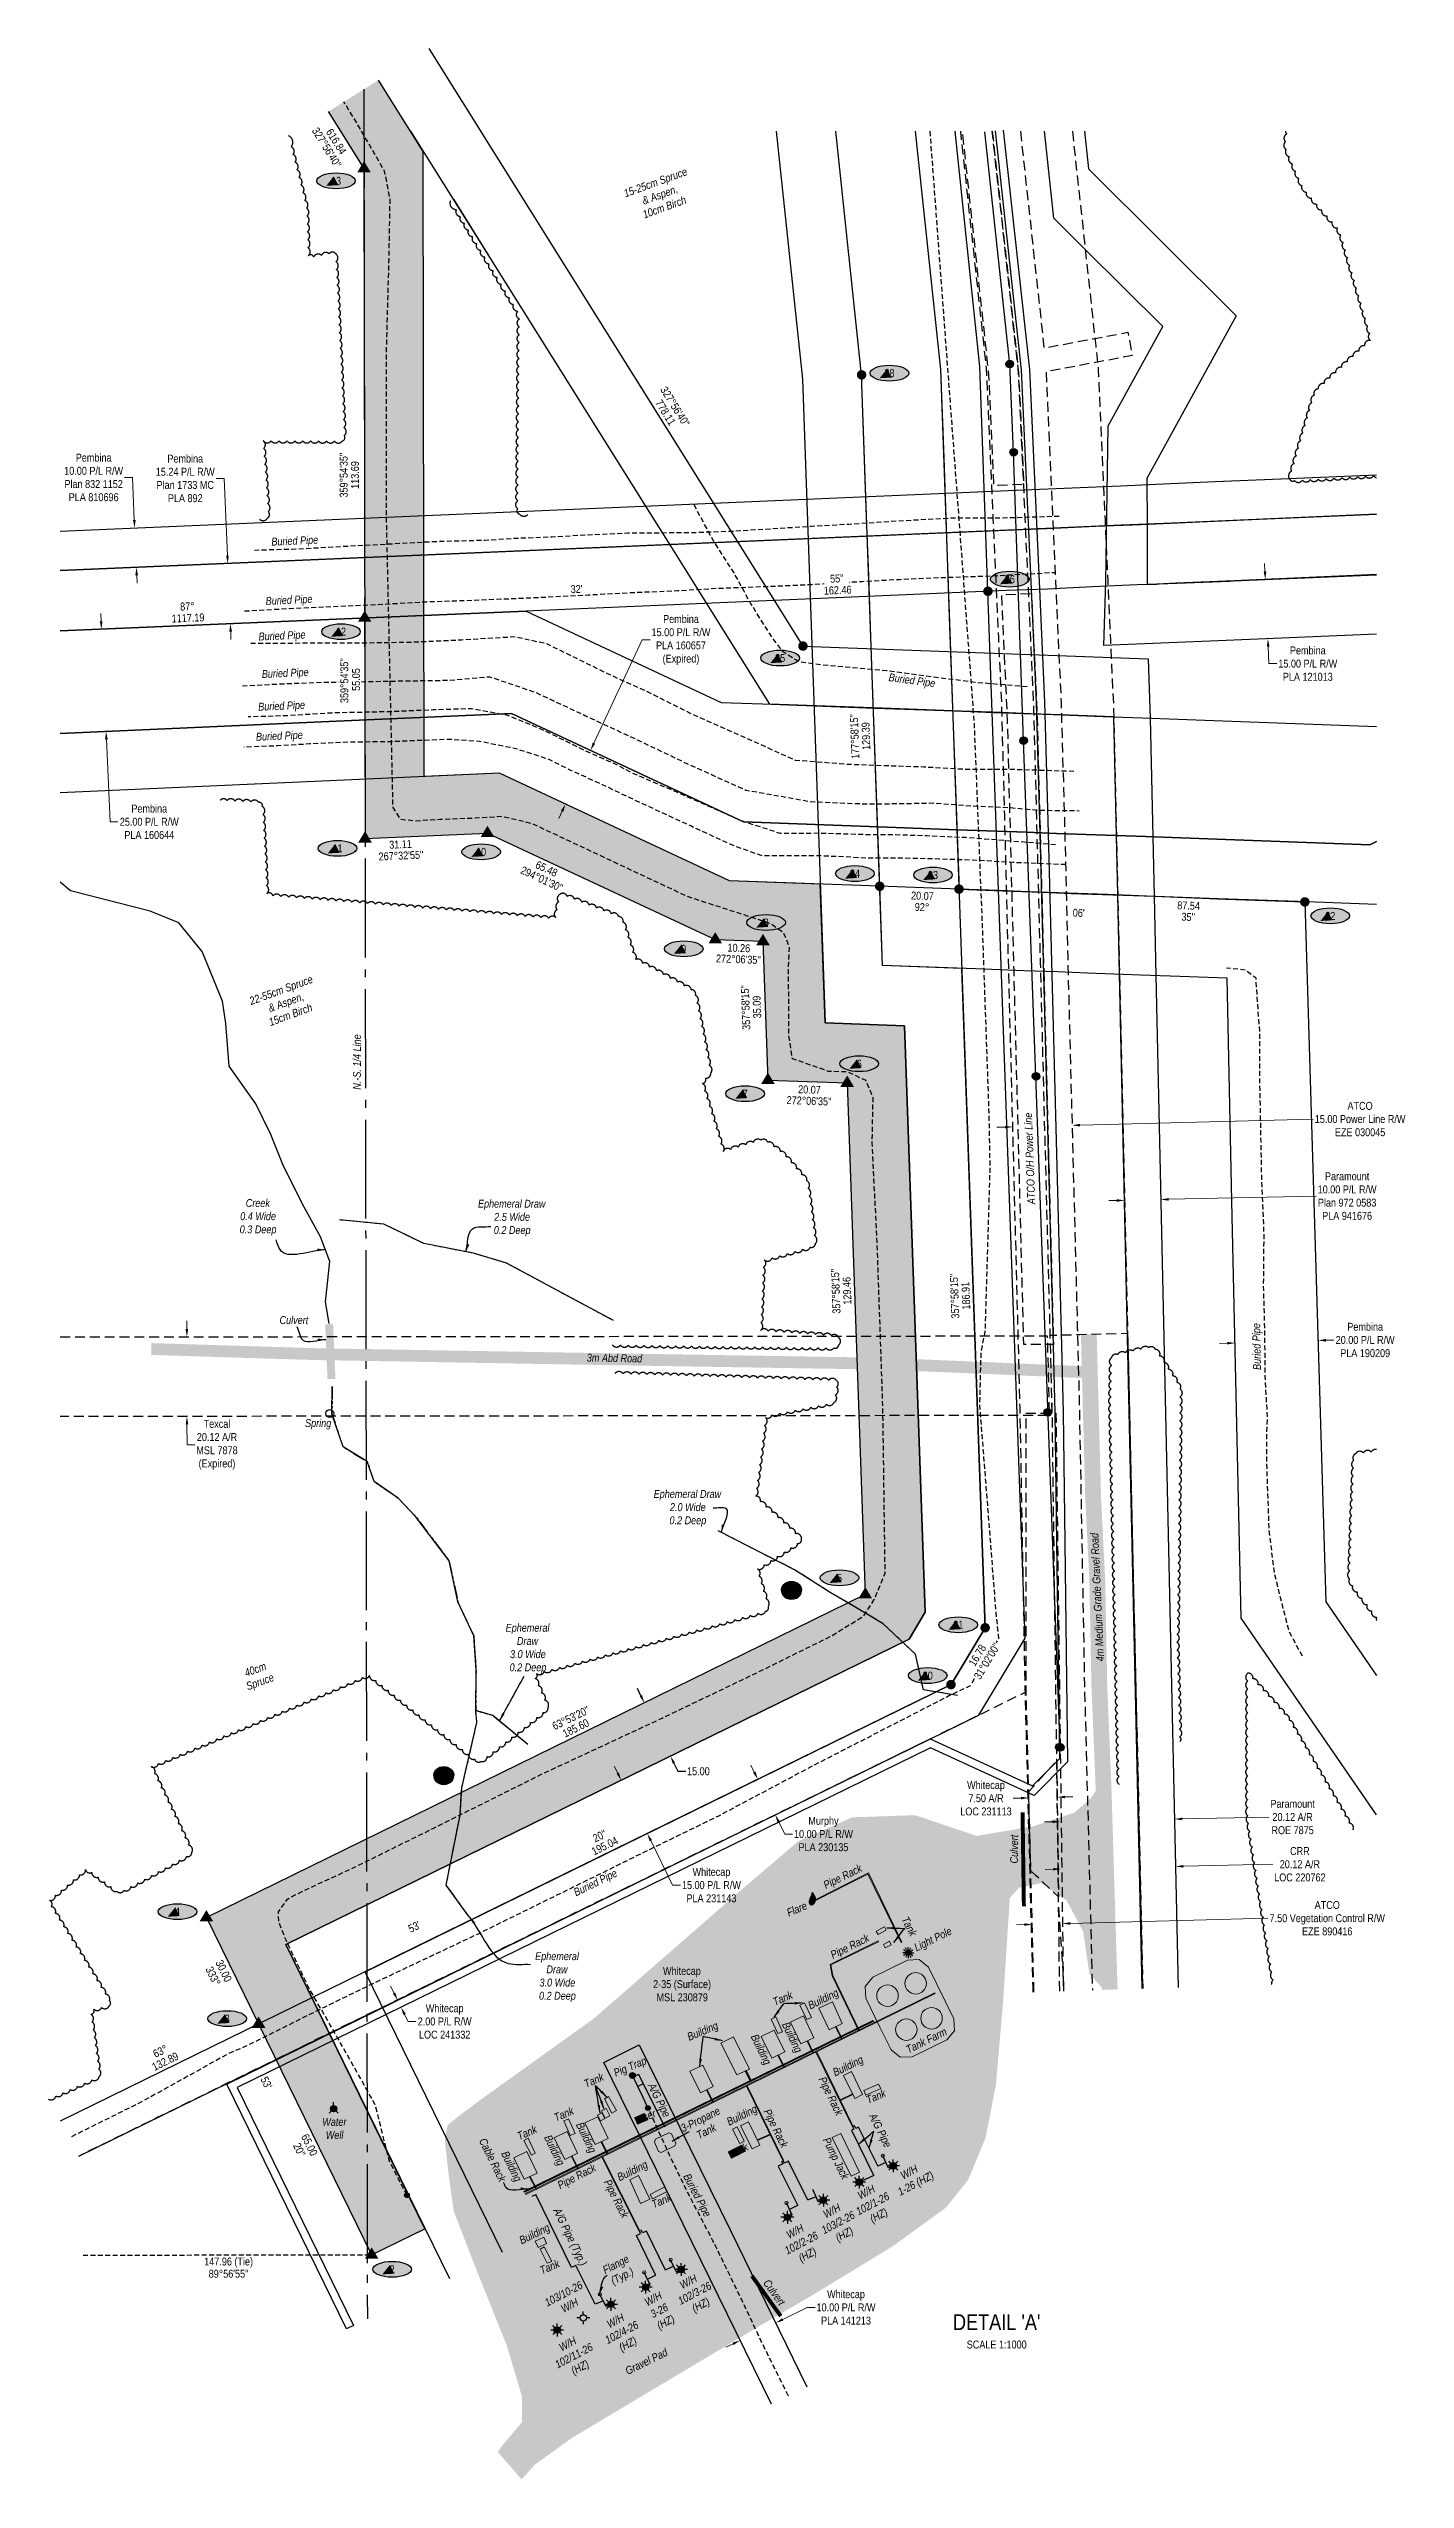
# Model space of a CAD drawing. Extents: x 502021 to 516972, y 6026865 to 6037901.
# Drawn here: x 508693 to 510408, y 6026865 to 6029937 of the extents above; entities that cross this region are included whole.
import ezdxf
from ezdxf.enums import TextEntityAlignment as Align

# ---------------------------------------------------------------- set-up
doc = ezdxf.new("R2010")
doc.units = 0
doc.header["$LTSCALE"] = 5
doc.header["$PDSIZE"] = 0.5
for name, pattern in [('0', [1, 1, 0]), ('foc-ACCESSROAD', [3.75, 2.5, -1.25]), ('foc-FLOWLINE', [3.75, 2.5, -1.25]), ('foc-QUARTERLINE', [33, 25, -3, 2, -3]), ('foc-TIELINE', [1.875, 1.25, -0.625]), ('foc-TOPO-ephemeral', [6.25, 3.125, -0.625, 0.625, -0.625, 0.625, -0.625]), ('POWERLINE5', [7.8, 2.4, -0.6, 0.6, -0.6, 0.6, -0.6, 2.4]), ('UG_PIPE', [1.875, 1.25, -0.625])]:
    doc.linetypes.add(name, pattern=pattern)
doc.layers.get('Defpoints').update_dxf_attribs({"color": 9})
for name, color, linetype in [('AS-CABLE', 224, 'foc-CABLE'), ('AS-PIPE-UG', 44, 'UG_PIPE'), ('AS-PIPE-UG-T', 44, 'Continuous'), ('AS-POWER', 104, 'foc-POWER'), ('AS-POWER-EXISTING', 72, 'POWERLINE5'), ('AS-POWER-EXISTING-PP', 72, 'Continuous'), ('AS-ROADS', 254, 'Continuous'), ('AS-SYMBOL', 7, 'Continuous'), ('C-AR', 13, 'foc-ACCESSROAD'), ('C-RW', 13, 'Continuous'), ('C-WS', 13, 'foc-ACCESSROAD'), ('C-WS-S', 8, 'Continuous'), ('DETAIL-T', 7, 'Continuous'), ('F-AR', 190, 'foc-ACCESSROAD'), ('F-EZE', 190, 'foc-FLOWLINE'), ('F-RW', 190, 'Continuous'), ('F-WS', 190, 'foc-ACCESSROAD'), ('F-WS-S', 8, 'Continuous'), ('L-BD', 7, 'Continuous'), ('L-BD1', 253, 'Continuous'), ('L-MON', 1, 'Continuous'), ('L-SECQ', 8, 'foc-QUARTERLINE'), ('L-TIE', 7, 'foc-TIELINE'), ('P-CROSSINGS', 250, 'Continuous'), ('P-ELEVATION', 7, 'Continuous'), ('P-PROPOSED', 10, 'Continuous'), ('P-PROPOSED-H', 21, 'Continuous'), ('P-STATION', 7, 'Continuous'), ('P-TXT', 4, 'Continuous'), ('T-BUSH', 110, '0'), ('T-BUSH-T', 110, 'Continuous'), ('T-DRAW', 143, 'foc-TOPO-ephemeral'), ('T-WATER', 160, 'Continuous'), ('T-WATER-T', 170, 'Continuous')]:
    doc.layers.add(name, color=color, linetype=linetype)
for name, color, linetype, lineweight in [('AS-GENERAL', 48, 'Continuous', 18), ('C-AR-T', 13, 'Continuous', 9), ('C-RW-T', 13, 'Continuous', 9), ('C-WS-T', 13, 'Continuous', 9), ('F-AR-T', 190, 'Continuous', 9), ('F-EZE-T', 190, 'Continuous', 9), ('F-RW-T', 190, 'Continuous', 9), ('F-WS-T', 190, 'Continuous', 9), ('T-TEXT', 48, 'Continuous', 18)]:
    doc.layers.add(name, color=color, linetype=linetype, lineweight=lineweight)
doc.layers.add('AS-PIPE-AG', color=7, linetype='Continuous', true_color=0x7d00fa)
doc.styles.add('80CG', font='ARIALN.TTF', dxfattribs={"height": 10})
doc.styles.add('80L', font='ARIALN.TTF', dxfattribs={"height": 10})
doc.styles.add('Crossing', font='ARIALN.TTF', dxfattribs={"height": 10})
doc.styles.add('foc-LtypeFont', font='ARIALN.TTF', dxfattribs={"height": 7.35})
doc.linetypes.add('foc-CABLE', pattern='A,2,-1,["C",foc-LtypeFont,S=0.2,R=0,X=-0.625,Y=-0.75],-1.24,8', length=12.24)
doc.linetypes.add('foc-POWER', pattern='A,6,-1,["P",foc-LtypeFont,S=0.2,R=0,X=-0.625,Y=-0.75],-1.24,4', length=12.24)
doc.linetypes.add('foc-TOPO-flowdirection-NOLINE', pattern='A,0,[">",foc-LtypeFont,S=0.3,R=0,X=0,Y=-0.945],-20,[">",foc-LtypeFont,S=0.3,R=0,X=0,Y=-0.945],0', length=20)
doc.dimstyles.new('Compass 5 000', dxfattribs={"dimscale": 5, "dimtxt": 9, "dimasz": 2, "dimexe": 0.2, "dimexo": 0.0625, "dimgap": 0.5, "dimtad": 0, "dimtih": 1, "dimtoh": 1, "dimzin": 0, "dimdsep": 46, "dimtxsty": '80CG', "dimcen": 0.1, "dimse1": 1, "dimse2": 1, "dimclrd": 256, "dimclrt": 256, "dimaunit": 1, "dimadec": 4, "dimazin": 0, "dimtfac": 0.06, "dimtofl": 0, "dimtmove": 0, "dimatfit": 1, "dimfxl": 0.2, "dimtolj": 1, "dimtzin": 0, "dimlwd": -1, "dimarcsym": 0})

msp = doc.modelspace()

# ---------------------------------------------------------------- texts
at = {"layer": 'AS-CABLE', "insert": (509245.578, 6027297.702), "char_height": 9.99471, "attachment_point": 1, "rotation": 296.106449, "style": '80L'}
msp.add_mtext_dynamic_manual_height_columns('{\\fArial Narrow|b0|i1|c0|p34;Cable Rack}', width=60.78298, gutter_width=50.026, heights=[0], dxfattribs=at)
at = {"layer": 'AS-PIPE-UG-T', "attachment_point": 1, "style": '80L'}
for width, gutter_width, insert, char_height, rotation in [(59.03588, 50, (508974.189, 6029319.079), 9.99473, 2.545389), (59.03588, 50, (508967.039, 6029244.259), 9.99473, 2.545389), (59.03588, 50, (508958.102, 6029199.193), 9.99473, 2.545389), (59.03588, 50, (508962.127, 6029151.813), 9.99473, 2.545389), (59.03588, 50, (509755.526, 6029147.987), 9.99473, 352.321456), (59.03588, 50, (508957.543, 6029110.382), 9.99473, 2.545389), (59.03588, 50, (508954.735, 6029072.494), 9.99473, 2.545389), (59.03588, 50, (510215.347, 6028267.264), 9.99473, 91.127222), (59.03588, 50, (509355.223, 6027610.903), 9.99473, 26.192341), (60.65843, 50.026, (509503.495, 6027252.899), 9.99471, 297.694928)]:
    msp.add_mtext_dynamic_manual_height_columns('{\\fArial Narrow|b0|i1|c0|p34;Buried Pipe}', width=width, gutter_width=gutter_width, heights=[0], dxfattribs=dict(at, insert=insert, char_height=char_height, rotation=rotation))
at = {"layer": 'AS-POWER', "insert": (509930.02, 6028476.572), "char_height": 9.99473, "attachment_point": 1, "rotation": 92.069722, "style": '80L'}
msp.add_mtext_dynamic_manual_height_columns('\\pt199.89;{\\fArial Narrow|b0|i1|c0|p34;ATCO O/H Power Line}', width=115.67981, gutter_width=50, heights=[0], dxfattribs=at)
at = {"layer": 'C-WS-T', "insert": (509455.456, 6027512.805), "char_height": 10, "attachment_point": 1, "style": '80L'}
msp.add_mtext_dynamic_manual_height_columns('\\pi14.04;Whitecap\\P\\pi1.5023;2-35 (Surface)\\P\\pi5.8065;MSL 230879', width=75.20783, gutter_width=50.026, heights=[0], dxfattribs=at)
at = {"layer": 'C-WS-T', "char_height": 9.99471, "attachment_point": 1, "rotation": 27.690448, "style": '80L'}
for s, width, insert in [('\\pi13.627;{\\fArial Narrow|b0|i1|c0|p34;W/H\\P\\pi0.91153;1-26 (HZ)}', 48.44234, (509756.245, 6027246.601)), ('\\pi12.151;{\\fArial Narrow|b0|i1|c0|p34;W/H\\P\\pi0.92277;103/2-26\\P\\pi12.121;(HZ) }', 45.49231, (509659.914, 6027198.167)), ('\\pi12.151;{\\fArial Narrow|b0|i1|c0|p34;W/H\\P\\pi0.92277;102/1-26\\P\\pi12.121;(HZ) }', 45.49231, (509703.438, 6027221.915)), ('\\pi12.151;{\\fArial Narrow|b0|i1|c0|p34;W/H\\P\\pi0.92277;102/3-26\\P\\pi12.121;(HZ) }', 45.49231, (509478.474, 6027108.789)), ('\\pi0.99622;{\\fArial Narrow|b0|i1|c0|p34;W/H\\P\\pi0.37582;3-26\\P\\pi0.96554;(HZ) }', 23.18179, (509444.055, 6027092.238)), ('\\pi16.731;{\\fArial Narrow|b0|i1|c0|p34;W/H\\P\\pi5.5023;102/4-26 \\P\\pi16.7;(HZ)}', 54.65137, (509382.314, 6027057.2)), ('\\pi16.731;{\\fArial Narrow|b0|i1|c0|p34;W/H\\P\\pi2.3184;102/11-26 \\P\\pi16.7;(HZ) }', 54.65137, (509321.872, 6027027.75))]:
    msp.add_mtext_dynamic_manual_height_columns(s, width=width, gutter_width=50.026, heights=[0], dxfattribs=dict(at, insert=insert))
at = {"layer": 'C-WS-T', "insert": (509613.375, 6027172.27), "char_height": 9.99471, "attachment_point": 1, "rotation": 27.690448, "style": '80L', "bg_fill": 1, "box_fill_scale": 1, "bg_fill_color": 254, "bg_fill_transparency": 0}
msp.add_mtext_dynamic_manual_height_columns('\\pi12.139;{\\fArial Narrow|b0|i1|c0|p34;W/H\\P\\pi0.91075;102/2-26\\P\\pi12.109;(HZ) }', width=45.46827, gutter_width=50.026, heights=[0], dxfattribs=at)
at = {"layer": 'DETAIL-T', "color": 3, "insert": (509891.284, 6027052.23), "char_height": 19.98946, "width": 109.65108, "attachment_point": 5, "style": '80CG'}
msp.add_mtext("DETAIL 'A'\\P{\\H0.5x;SCALE 1:1000}", dxfattribs=at)
at = {"layer": 'F-WS-T', "insert": (509316.646, 6027091.275), "char_height": 9.99471, "attachment_point": 1, "rotation": 27.690448, "style": '80L'}
msp.add_mtext_dynamic_manual_height_columns('\\pi2.3184;{\\fArial Narrow|b0|i1|c0|p34;103/10-26 \\P\\pi16.731;W/H}', width=54.65137, gutter_width=50.026, heights=[0], dxfattribs=at)
at = {"layer": 'L-BD', "color": 4, "linetype": 'Continuous', "style": '80L'}
for s, height, rotation, p in [("327°56'40''", 9.99473, 302.0558, (509044.404, 6029812.26)), ('778.11', 9.9947, 302.0549, (509472.677, 6029477.471)), ('327°56\'40"', 9.9947, 302.0549, (509484.748, 6029485.03)), ("359°54'35''", 9.99473, 90.09, (509065.846, 6029398.356)), ('113.69', 9.9947, 90.09, (509080.089, 6029398.379)), ("177°58'15''", 9.99473, 92.0364, (509711.747, 6029067.961)), ('129.39', 9.9947, 92.0364, (509725.98, 6029068.467)), ('31.11', 9.9947, 2.5454, (509137.717, 6028931.647)), ("267°32'55''", 9.99473, 2.5454, (509138.35, 6028917.418)), ("294°01'30''", 9.99473, 334.9669, (509316.284, 6028887.898)), ('65.48', 9.9947, 334.9669, (509322.31, 6028900.802)), ('20.07', 9.9947, 357.9091, (509797.345, 6028866.549)), ('92°', 9.9947, 357.9091, (509796.826, 6028852.316)), ("06'", 9.9947, 357.9091, (509994.944, 6028845.033)), ('87.54', 9.9947, 357.9091, (510133.844, 6028854.16)), ("35''", 9.9947, 357.9091, (510133.324, 6028839.927)), ("357°58'15''", 9.99473, 92.0364, (509573.907, 6028725.506)), ('35.09', 9.9947, 92.0364, (509588.141, 6028726.012)), ('20.07', 9.9947, 357.9091, (509654.624, 6028621.684)), ("272°06'35''", 9.99473, 357.9091, (509654.104, 6028607.451)), ('16.78', 9.9947, 59.0122, (509866.855, 6027906.72)), ("20''", 9.9947, 26.1116, (509389.333, 6027678.408)), ("53'", 9.9947, 26.1116, (509155.075, 6027563.613))]:
    msp.add_text(s, height=height, rotation=rotation, dxfattribs=at).set_placement(p, align=Align.MIDDLE)
at = {"layer": 'L-BD', "color": 4, "style": '80L'}
for s, height, rotation, p in [("357°58'15''", 9.99473, 92.0264, (509838.051, 6028360.608)), ('186.91', 9.9947, 92.0264, (509852.284, 6028361.112)), ('132.89', 9.9947, 26.1069, (508840.275, 6027393.495)), ('63°', 9.9947, 26.1069, (508834.008, 6027406.284)), ('147.96 (Tie)', 9.99473, 0.0664, (508920.41, 6027139.347)), ("89°56'55''", 9.9947, 0.0664, (508920.427, 6027125.104))]:
    msp.add_text(s, height=height, rotation=rotation, dxfattribs=at).set_placement(p, align=Align.MIDDLE)
at = {"layer": 'L-BD', "color": 4, "linetype": 'Continuous', "insert": (509060.737, 6029822.553), "char_height": 9.9947, "width": 56.27771, "attachment_point": 2, "rotation": 302.0558, "style": '80L'}
msp.add_mtext('616.84', dxfattribs=at)
at = {"layer": 'L-BD', "color": 4, "insert": (508838.893, 6029236.212), "char_height": 9.99473, "width": 57.08283, "attachment_point": 1, "rotation": 2.451206, "line_spacing_factor": 0.885379, "style": '80L'}
msp.add_mtext('\\pi20.074;87°\\P\\pi8.719;1117.19', dxfattribs=at)
at = {"layer": 'L-BD1', "color": 4, "style": '80L'}
for s, height, rotation, p in [("272°06'35''", 9.99473, 357.8886, (509564.808, 6028786.458)), ('10.26', 9.9947, 357.8886, (509565.333, 6028800.691)), ("357°58'15''", 9.99473, 92.0264, (509687.852, 6028366.847)), ('129.46', 9.9947, 92.0264, (509702.085, 6028367.351)), ("63°53'20''", 9.9947, 26.1069, (509352.933, 6027827.53)), ('185.60', 9.9947, 26.1069, (509359.2, 6027814.74)), ('30.00', 9.9947, 296.1069, (508914.262, 6027507.823)), ('333°', 9.9947, 296.1069, (508900.799, 6027501.226)), ("53'", 9.9947, 296.1069, (508968.178, 6027366.566)), ("20''", 9.9947, 296.1069, (509009.769, 6027281.693)), ('65.00', 9.9947, 296.1069, (509022.558, 6027287.961))]:
    msp.add_text(s, height=height, rotation=rotation, dxfattribs=at).set_placement(p, align=Align.MIDDLE)
at = {"layer": 'L-SECQ', "insert": (509077.684, 6028621.492), "char_height": 9.99473, "attachment_point": 1, "rotation": 90.09, "style": '80L'}
msp.add_mtext_dynamic_manual_height_columns('{\\fArial Narrow|b0|i1|c0|p34;N.-S. 1/4 Line}', width=69.86126, gutter_width=50, heights=[0], dxfattribs=at)
at = {"layer": 'T-BUSH-T', "char_height": 9.99473, "attachment_point": 1, "rotation": 20, "style": '80L'}
for s, insert in [('\\pi0.92087;{\\fArial Narrow|b0|i1|c0|p34;15-25cm Spruce \\P\\pi19.727;& Aspen,\\P\\pi14.29;10cm Birch}', (509417.814, 6029758.288)), ('\\pi0.40954;{\\fArial Narrow|b0|i1|c0|p34;22-55cm Spruce \\P\\pi19.727;& Aspen,\\P\\pi14.29;15cm Birch}', (508945.186, 6028737.743))]:
    msp.add_mtext_dynamic_manual_height_columns(s, width=83.86535, gutter_width=50, heights=[0], dxfattribs=dict(at, insert=insert))
at = {"layer": 'T-TEXT', "insert": (508984.794, 6028335.333), "char_height": 9.99471, "attachment_point": 1, "style": '80L'}
msp.add_mtext_dynamic_manual_height_columns('{\\fArial Narrow|b0|i1|c0|p34;Culvert}', width=36.82572, gutter_width=50.026, heights=[0], dxfattribs=at)
at = {"layer": 'T-TEXT', "char_height": 9.99471, "attachment_point": 1, "style": '80L'}
for s, width, insert, rotation in [('\\pi0.38221;{\\fArial Narrow|b0|i1|c0|p34;3m Abd Road}', 70.70697, (509372.875, 6028287.93), 359.064235), ('\\pi0.35539;{\\fArial Narrow|b0|i1|c0|p34;4m Medium Grade Gravel Road}', 163.02605, (510017.061, 6027898.543), 92.592994), ('{\\fArial Narrow|b0|i1|c0|p34;Culvert}', 30.60548, (509908.141, 6027643.679), 89.633559), ('{\\fArial Narrow|b0|i1|c0|p34;Pipe Rack}', 52.91072, (509670.939, 6027620.141), 26.120562), ('{\\fArial Narrow|b0|i1|c0|p34;Flare}', 31.44275, (509624.67, 6027585.518), 22.816271), ('{\\fArial Narrow|b0|i1|c0|p34;Pipe Rack}', 52.91072, (509679.898, 6027531.918), 26.120562), ('{\\fArial Narrow|b0|i1|c0|p34;Tank}', 4.40908, (509779.319, 6027577.816), 297.469136), ('{\\fArial Narrow|b0|i1|c0|p34;Light Pole}', 51.3343, (509785.644, 6027541.213), 26.40779), ('{\\fArial Narrow|b0|i1|c0|p34;Tank}', 20.29165, (509607.052, 6027472.848), 22.816271), ('{\\fArial Narrow|b0|i1|c0|p34;Building}', 10.47084, (509651.486, 6027468.045), 25.894205), ('{\\fArial Narrow|b0|i1|c0|p34;Building}', 10.47084, (509498.84, 6027428.564), 22.816271), ('{\\fArial Narrow|b0|i1|c0|p34;Building}', 10.47084, (509589.099, 6027429.075), 295.950131), ('{\\fArial Narrow|b0|i1|c0|p34;Building}', 10.47084, (509628.347, 6027444.454), 295.950131), ('{\\fArial Narrow|b0|i1|c0|p34;Tank Farm}', 55.23225, (509775.316, 6027412.246), 26.187075), ('{\\fArial Narrow|b0|i1|c0|p34;Pig Trap}', 42.69989, (509405.859, 6027383.107), 22.816271), ('{\\fArial Narrow|b0|i1|c0|p34;Building}', 10.47084, (509682.795, 6027383.296), 26.280367), ('{\\fArial Narrow|b0|i1|c0|p34;Tank}', 20.29165, (509368.363, 6027369.279), 22.816271), ('{\\fArial Narrow|b0|i1|c0|p34;Pipe Rack}', 52.91072, (509674.765, 6027375.328), 295.975435), ('{\\fArial Narrow|b0|i1|c0|p34;Tank}', 20.29165, (509330.337, 6027326.564), 22.816271), ('{\\fArial Narrow|b0|i1|c0|p34;A/G Pipe}', 46.81082, (509459.077, 6027367.18), 296.633332), ('{\\fArial Narrow|b0|i1|c0|p34;Building}', 10.47084, (509548.726, 6027320.984), 26.280367), ('{\\fArial Narrow|b0|i1|c0|p34;Tank}', 20.29165, (509724.968, 6027348.88), 22.816271), ('{\\fArial Narrow|b0|i1|c0|p34;Tank}', 20.29165, (509283.87, 6027303.14), 22.816271), ('{\\fArial Narrow|b0|i1|c0|p34;Building}', 10.47084, (509368.139, 6027317.758), 295.950131), ('{\\fArial Narrow|b0|i1|c0|p34;Pipe Rack}', 52.91072, (509605.241, 6027334.562), 295.975435), ('{\\fArial Narrow|b0|i1|c0|p34;A/G Pipe}', 48.88647, (509738.615, 6027328.953), 296.424506), ('{\\fArial Narrow|b0|i1|c0|p34;Building}', 10.47084, (509273.663, 6027281.378), 295.950131), ('{\\fArial Narrow|b0|i1|c0|p34;Building}', 10.47084, (509327.883, 6027301.723), 295.950131), ('\\pi1.3162;{\\fArial Narrow|b0|i1|c0|p34;Pump Jack}', 59.32813, (509679.48, 6027299.77), 296.165046), ('{\\fArial Narrow|b0|i1|c0|p34;Pipe Rack}', 52.91072, (509334.79, 6027240.609), 27.380403), ('{\\fArial Narrow|b0|i1|c0|p34;Pipe Rack}', 52.91072, (509403.195, 6027245.527), 296.760535), ('{\\fArial Narrow|b0|i1|c0|p34;Building}', 10.47084, (509410.23, 6027250.807), 26.280367), ('{\\fArial Narrow|b0|i1|c0|p34;Tank}', 20.29165, (509453.808, 6027216.945), 22.816271), ('{\\fArial Narrow|b0|i1|c0|p34;Building}', 10.47084, (509286.487, 6027171.063), 26.280367), ('{\\fArial Narrow|b0|i1|c0|p34;A/G Pipe (Typ.)}', 78.24563, (509339.663, 6027209.446), 295.93427), ('{\\fArial Narrow|b0|i1|c0|p34;Tank}', 20.29165, (509312.48, 6027133.386), 22.816271), ('\\pi-4.6369;{\\fArial Narrow|b0|i1|c0|p34;Flange\\P\\pi-1.6848;(Typ.)}', 24.89644, (509396.094, 6027135.587), 27.143238), ('{\\fArial Narrow|b0|i1|c0|p34;Culvert}', 30.60548, (509603.707, 6027119.158), 305.641985), ('{\\fArial Narrow|b0|i1|c0|p34;Gravel Pad}', 60.38394, (509420.587, 6027006.167), 26.118684)]:
    msp.add_mtext_dynamic_manual_height_columns(s, width=width, gutter_width=50.026, heights=[0], dxfattribs=dict(at, insert=insert, rotation=rotation))
at = {"layer": 'T-TEXT', "char_height": 9.99471, "attachment_point": 1, "style": '80L', "bg_fill": 1, "box_fill_scale": 1, "bg_fill_color": 254, "bg_fill_transparency": 0}
for s, width, insert, rotation in [('\\pi0.39172;{\\fArial Narrow|b0|i1|c0|p34;3-Propane \\P\\pi14.348;Tank}', 53.3341, (509490.187, 6027312.525), 26.56712), ('{\\fArial Narrow|b0|i1|c0|p34;Riser}', 14.60577, (509432.965, 6027322.657), 22.816271), ('{\\fArial Narrow|b0|i1|c0|p34;Tank}', 20.29165, (509551.212, 6027279.3), 26.56712)]:
    msp.add_mtext_dynamic_manual_height_columns(s, width=width, gutter_width=50.026, heights=[0], dxfattribs=dict(at, insert=insert, rotation=rotation))
at = {"layer": 'T-WATER-T', "char_height": 9.99473, "attachment_point": 1, "style": '80L'}
for s, width, gutter_width, insert in [('\\pi11.306;{\\fArial Narrow|b0|i1|c0|p34;Creek\\P\\pi4.3147;0.4 Wide\\P\\pi3.6534;0.3 Deep}', 52.71937, 50, (508930.757, 6028483.327)), ('\\pi0.34875;{\\fArial Narrow|b0|i1|c0|p34;Ephemeral Draw\\P\\pi20.901;2.5 Wide\\P\\pi20.308;0.2 Deep}', 86.0277, 50, (509235.283, 6028482.474)), ('\\pi0.46437;{\\fArial Narrow|b0|i1|c0|p34;Spring}', 33.18322, 50, (509016.575, 6028205.208)), ('\\pi0.34875;{\\fArial Narrow|b0|i1|c0|p34;Ephemeral Draw\\P\\pi20.901;2.0 Wide\\P\\pi20.308;0.2 Deep}', 86.0277, 50, (509457.36, 6028115.641)), ('\\pi0.34083;{\\fArial Narrow|b0|i1|c0|p34;Ephemeral \\P\\pi14.6;Draw\\P\\pi5.8529;3.0 Wide\\P\\pi5.2837;0.2 Deep}', 55.97995, 50, (509270.241, 6027946.481)), ('\\pi10.734;{\\fArial Narrow|b0|i1|c0|p34;Ephemeral \\P\\pi24.993;Draw\\P\\pi16.246;3.0 Wide\\P\\pi15.676;0.2 Deep}', 76.76543, 50, (509297.107, 6027531.426)), ('\\pi-1.4296;{\\fArial Narrow|b0|i1|c0|p34;Water\\P\\pi2.9644;Well}', 27.24084, 47.5, (509040.253, 6027322.051))]:
    msp.add_mtext_dynamic_manual_height_columns(s, width=width, gutter_width=gutter_width, heights=[0], dxfattribs=dict(at, insert=insert))

# ---------------------------------------------------------------- blocks, each defined once
blk = doc.blocks.new('POWERPOLE')
h = blk.add_hatch(color=255)
edge = h.paths.add_edge_path()
edge.add_arc((0, 0), 0.96, 0, 360)
at = {"linetype": 'Continuous'}
for p, q in [((0.68, -0.68), (-0.68, 0.68)), ((-0.68, -0.68), (0.68, 0.68))]:
    blk.add_line(p, q, dxfattribs=at)
blk.add_circle((0, 0), 0.96, dxfattribs=at)
blk = doc.blocks.new('*D482')
at = {"layer": 'C-AR-T', "transparency": 16777216}
for p, q in [((509922, 6027726.2), (509912, 6027726)), ((509977.7, 6027727.7), (509987.7, 6027727.9))]:
    blk.add_line(p, q, dxfattribs=at)
for points in [[(509921.9, 6027727.9), (509922, 6027724.6), (509932, 6027726.5)], [(509977.7, 6027729.3), (509977.8, 6027726), (509967.7, 6027727.4)]]:
    blk.add_solid(points, dxfattribs=at)
at = {"layer": 'Defpoints', "color": 0, "transparency": 16777216}
for p in [(509932, 6027726.5), (509932.1, 6027723.1), (509967.8, 6027724)]:
    blk.add_point(p, dxfattribs=at)
at = {"layer": 'C-AR-T', "transparency": 16777216, "insert": (509877.7, 6027726), "char_height": 10, "attachment_point": 5, "style": '80CG'}
blk.add_mtext('\\A1;Whitecap\\P7.50 A/R\\PLOC 231113 ', dxfattribs=at)
blk = doc.blocks.new('*D486')
at = {"layer": 'C-RW-T', "transparency": 16777216}
for p, q in [((509129.6, 6027479.8), (509125.2, 6027488.7)), ((509142.8, 6027452.8), (509147.2, 6027443.9)), ((509147.2, 6027443.9), (509157.2, 6027443.9))]:
    blk.add_line(p, q, dxfattribs=at)
for points in [[(509131.1, 6027480.5), (509128.1, 6027479), (509134, 6027470.8)], [(509144.3, 6027453.6), (509141.3, 6027452.1), (509138.4, 6027461.8)]]:
    blk.add_solid(points, dxfattribs=at)
at = {"layer": 'Defpoints', "color": 0, "transparency": 16777216}
for p in [(509134, 6027470.8), (509151.7, 6027479.5), (509156.1, 6027470.5)]:
    blk.add_point(p, dxfattribs=at)
at = {"layer": 'C-RW-T', "transparency": 16777216, "insert": (509193.5, 6027443.9), "char_height": 10, "attachment_point": 5, "style": '80CG'}
blk.add_mtext('\\A1;Whitecap\\P2.00 P/L R/W\\PLOC 241332', dxfattribs=at)
blk = doc.blocks.new('*D516')
at = {"layer": 'C-RW-T', "transparency": 16777216}
for p, q in [((509412.2, 6027757.8), (509407.8, 6027766.8)), ((509454, 6027672.5), (509481.6, 6027616.2)), ((509481.6, 6027616.2), (509491.6, 6027616.2))]:
    blk.add_line(p, q, dxfattribs=at)
for points in [[(509413.7, 6027758.5), (509410.7, 6027757.1), (509416.6, 6027748.8)], [(509455.5, 6027673.3), (509452.5, 6027671.8), (509449.6, 6027681.5)]]:
    blk.add_solid(points, dxfattribs=at)
at = {"layer": 'Defpoints', "color": 0, "transparency": 16777216}
for p in [(509469.5, 6027774.7), (509502.5, 6027707.4), (509449.6, 6027681.5)]:
    blk.add_point(p, dxfattribs=at)
at = {"layer": 'C-RW-T', "transparency": 16777216, "insert": (509530.7, 6027616.2), "char_height": 10, "attachment_point": 5, "style": '80CG'}
blk.add_mtext('\\A1;Whitecap\\P15.00 P/L R/W\\PPLA 231143', dxfattribs=at)
blk = doc.blocks.new('*D528')
at = {"layer": 'C-RW-T', "transparency": 16777216}
for p, q in [((509620.9, 6027067.4), (509651.7, 6027082.5)), ((509651.7, 6027082.5), (509661.7, 6027082.5)), ((509558, 6027036.5), (509549.1, 6027032.1))]:
    blk.add_line(p, q, dxfattribs=at)
for points in [[(509620.1, 6027068.9), (509621.6, 6027065.9), (509611.9, 6027063)], [(509557.3, 6027038), (509558.8, 6027035), (509567, 6027040.9)]]:
    blk.add_solid(points, dxfattribs=at)
at = {"layer": 'Defpoints', "color": 0, "transparency": 16777216}
for p in [(509545.2, 6027198.8), (509500.3, 6027176.8), (509611.9, 6027063)]:
    blk.add_point(p, dxfattribs=at)
at = {"layer": 'C-RW-T', "transparency": 16777216, "insert": (509700.8, 6027082.5), "char_height": 10, "attachment_point": 5, "style": '80CG'}
blk.add_mtext('\\A1;Whitecap\\P10.00 P/L R/W\\PPLA 141213', dxfattribs=at)
blk = doc.blocks.new('*D557')
at = {"layer": 'Defpoints', "color": 0, "transparency": 16777216}
for p in [(510117.2, 6027639.8), (509974.6, 6027551), (510119.1, 6027554.2)]:
    blk.add_point(p, dxfattribs=at)
at = {"layer": 'F-AR-T', "transparency": 16777216}
for p, q in [((510127.2, 6027640.1), (510240.3, 6027642.6)), ((509962.7, 6027636.4), (509952.7, 6027636.2))]:
    blk.add_line(p, q, dxfattribs=at)
for points in [[(510127.1, 6027641.7), (510127.2, 6027638.4), (510117.2, 6027639.8)], [(509962.7, 6027638.1), (509962.8, 6027634.8), (509972.7, 6027636.6)]]:
    blk.add_solid(points, dxfattribs=at)
at = {"layer": 'F-AR-T', "transparency": 16777216, "insert": (510274.5, 6027642.6), "char_height": 10, "attachment_point": 5, "style": '80CG'}
blk.add_mtext('\\A1;CRR\\P20.12 A/R\\PLOC 220762', dxfattribs=at)
blk = doc.blocks.new('*D558')
at = {"layer": 'Defpoints', "color": 0, "transparency": 16777216}
for p in [(510115.9, 6027699.7), (509974.2, 6027582.4), (510118.4, 6027585.6)]:
    blk.add_point(p, dxfattribs=at)
at = {"layer": 'F-AR-T', "transparency": 16777216}
for p, q in [((510125.9, 6027699.9), (510235.2, 6027702.3)), ((509961.7, 6027696.3), (509951.7, 6027696.1))]:
    blk.add_line(p, q, dxfattribs=at)
for points in [[(509961.7, 6027698), (509961.7, 6027694.6), (509971.7, 6027696.5)], [(510125.8, 6027701.6), (510125.9, 6027698.3), (510115.9, 6027699.7)]]:
    blk.add_solid(points, dxfattribs=at)
at = {"layer": 'F-AR-T', "transparency": 16777216, "insert": (510265.3, 6027702.3), "char_height": 10, "attachment_point": 5, "style": '80CG'}
blk.add_mtext('\\A1;Paramount\\P20.12 A/R\\PROE 7875', dxfattribs=at)
blk = doc.blocks.new('*D559')
at = {"layer": 'Defpoints', "color": 0, "transparency": 16777216}
for p in [(508928, 6028309.3), (508867.7, 6028208.6), (508928.1, 6028208.7)]:
    blk.add_point(p, dxfattribs=at)
at = {"layer": 'F-AR-T', "transparency": 16777216}
for p, q in [((508867.6, 6028319.3), (508867.6, 6028329.3)), ((508867.7, 6028198.6), (508867.8, 6028172.7)), ((508867.8, 6028172.7), (508877.8, 6028172.7))]:
    blk.add_line(p, q, dxfattribs=at)
for points in [[(508869.3, 6028319.3), (508865.9, 6028319.3), (508867.6, 6028309.3)], [(508869.4, 6028198.6), (508866.1, 6028198.6), (508867.7, 6028208.6)]]:
    blk.add_solid(points, dxfattribs=at)
at = {"layer": 'F-AR-T', "transparency": 16777216, "insert": (508905.7, 6028172.7), "char_height": 10, "attachment_point": 5, "style": '80CG'}
blk.add_mtext('\\A1;Texcal\\P20.12 A/R\\PMSL 7878\\P(Expired)', dxfattribs=at)
blk = doc.blocks.new('*D590')
at = {"layer": 'Defpoints', "color": 0, "transparency": 16777216}
for p in [(509911.3, 6028585.9), (509986.2, 6028587.9), (509986.5, 6028576.5)]:
    blk.add_point(p, dxfattribs=at)
at = {"layer": 'F-EZE-T', "transparency": 16777216}
for p, q in [((509901.6, 6028574.3), (509891.6, 6028574)), ((509996.5, 6028576.7), (510291.5, 6028584.4))]:
    blk.add_line(p, q, dxfattribs=at)
for points in [[(509901.6, 6028575.9), (509901.7, 6028572.6), (509911.6, 6028574.5)], [(509996.5, 6028578.4), (509996.6, 6028575.1), (509986.5, 6028576.5)]]:
    blk.add_solid(points, dxfattribs=at)
at = {"layer": 'F-EZE-T', "transparency": 16777216, "insert": (510350.6, 6028584.4), "char_height": 10, "attachment_point": 5, "style": '80CG'}
blk.add_mtext('\\A1;ATCO\\P15.00 Power Line R/W\\PEZE 030045', dxfattribs=at)
blk = doc.blocks.new('*D591')
at = {"layer": 'Defpoints', "color": 0, "transparency": 16777216}
for p in [(509936.1, 6027566.6), (509936.5, 6027553.4), (509974.6, 6027554.4)]:
    blk.add_point(p, dxfattribs=at)
at = {"layer": 'F-EZE-T', "transparency": 16777216}
for p, q in [((509926.1, 6027566.3), (509916.1, 6027566.1)), ((509984.2, 6027567.9), (510234, 6027574.4))]:
    blk.add_line(p, q, dxfattribs=at)
for points in [[(509926.1, 6027568), (509926.2, 6027564.7), (509936.1, 6027566.6)], [(509984.2, 6027569.5), (509984.3, 6027566.2), (509974.2, 6027567.6)]]:
    blk.add_solid(points, dxfattribs=at)
at = {"layer": 'F-EZE-T', "transparency": 16777216, "insert": (510309.1, 6027574.4), "char_height": 10, "attachment_point": 5, "style": '80CG'}
blk.add_mtext('\\A1;ATCO\\P7.50 Vegetation Control R/W\\PEZE 890416', dxfattribs=at)
blk = doc.blocks.new('*D679')
at = {"layer": 'Defpoints', "color": 0, "transparency": 16777216}
for p in [(509596.2, 6027753.3), (509611.3, 6027705.1), (509618.2, 6027708.5)]:
    blk.add_point(p, dxfattribs=at)
at = {"layer": 'F-RW-T', "transparency": 16777216}
for p, q in [((509584.9, 6027759), (509580.5, 6027767.9)), ((509615.7, 6027696.1), (509623.3, 6027680.8)), ((509623.3, 6027680.8), (509633.3, 6027680.8))]:
    blk.add_line(p, q, dxfattribs=at)
for points in [[(509586.4, 6027759.7), (509583.4, 6027758.2), (509589.3, 6027750)], [(509617.2, 6027696.9), (509614.2, 6027695.4), (509611.3, 6027705.1)]]:
    blk.add_solid(points, dxfattribs=at)
at = {"layer": 'F-RW-T', "transparency": 16777216, "insert": (509672.3, 6027680.8), "char_height": 10, "attachment_point": 5, "style": '80CG'}
blk.add_mtext('\\A1;Murphy\\P10.00 P/L R/W \\PPLA 230135', dxfattribs=at)
blk = doc.blocks.new('*D680')
at = {"layer": 'Defpoints', "color": 0, "transparency": 16777216}
for p in [(510098.5, 6028482.7), (510054.1, 6028428), (510099.7, 6028429.1)]:
    blk.add_point(p, dxfattribs=at)
at = {"layer": 'F-RW-T', "transparency": 16777216}
for p, q in [((510042.9, 6028481.5), (510032.9, 6028481.3)), ((510108.5, 6028483), (510295.2, 6028487.1))]:
    blk.add_line(p, q, dxfattribs=at)
for points in [[(510042.9, 6028483.2), (510043, 6028479.8), (510052.9, 6028481.7)], [(510108.5, 6028484.6), (510108.6, 6028481.3), (510098.5, 6028482.7)]]:
    blk.add_solid(points, dxfattribs=at)
at = {"layer": 'F-RW-T', "transparency": 16777216, "insert": (510334.2, 6028487.1), "char_height": 10, "attachment_point": 5, "style": '80CG'}
blk.add_mtext('\\A1;Paramount\\P10.00 P/L R/W\\PPlan 972 0583\\PPLA 941676', dxfattribs=at)
blk = doc.blocks.new('*D681')
at = {"layer": 'Defpoints', "color": 0, "transparency": 16777216}
for p in [(510192.3, 6028313.3), (510297.1, 6028316.4), (510297.4, 6028304.6)]:
    blk.add_point(p, dxfattribs=at)
at = {"layer": 'F-RW-T', "transparency": 16777216}
for p, q in [((510182.7, 6028301.1), (510172.7, 6028300.8)), ((510307.4, 6028304.9), (510317.4, 6028305.2))]:
    blk.add_line(p, q, dxfattribs=at)
for points in [[(510182.7, 6028302.8), (510182.8, 6028299.5), (510192.7, 6028301.4)], [(510307.4, 6028306.6), (510307.5, 6028303.2), (510297.4, 6028304.6)]]:
    blk.add_solid(points, dxfattribs=at)
at = {"layer": 'F-RW-T', "transparency": 16777216, "insert": (510357, 6028305.2), "char_height": 10, "attachment_point": 5, "style": '80CG'}
blk.add_mtext('\\A1;Pembina\\P20.00 P/L R/W\\PPLA 190209', dxfattribs=at)
blk = doc.blocks.new('*D682')
at = {"layer": 'Defpoints', "color": 0, "transparency": 16777216}
for p in [(508830.6, 6029206.6), (508765.5, 6029074.4), (508836.4, 6029077.5)]:
    blk.add_point(p, dxfattribs=at)
at = {"layer": 'F-RW-T', "transparency": 16777216}
for p, q in [((508759.3, 6029213.4), (508758.8, 6029223.4)), ((508765.9, 6029064.4), (508770.5, 6028960.1)), ((508770.5, 6028960.1), (508780.5, 6028960.1))]:
    blk.add_line(p, q, dxfattribs=at)
for points in [[(508760.9, 6029213.5), (508757.6, 6029213.3), (508759.7, 6029203.4)], [(508767.6, 6029064.5), (508764.2, 6029064.3), (508765.5, 6029074.4)]]:
    blk.add_solid(points, dxfattribs=at)
at = {"layer": 'F-RW-T', "transparency": 16777216, "insert": (508820.1, 6028960.1), "char_height": 10, "attachment_point": 5, "style": '80CG'}
blk.add_mtext('\\A1;Pembina\\P25.00 P/L R/W\\PPLA 160644', dxfattribs=at)
blk = doc.blocks.new('*D683')
at = {"layer": 'Defpoints', "color": 0, "transparency": 16777216}
for p in [(510228.6, 6029266.4), (510231.8, 6029191.5), (510234, 6029191.6)]:
    blk.add_point(p, dxfattribs=at)
at = {"layer": 'F-RW-T', "transparency": 16777216}
for p, q in [((510230.4, 6029276.5), (510229.9, 6029286.5)), ((510234.4, 6029181.6), (510235.4, 6029160)), ((510235.4, 6029160), (510245.4, 6029160))]:
    blk.add_line(p, q, dxfattribs=at)
for points in [[(510232, 6029276.6), (510228.7, 6029276.4), (510230.8, 6029266.5)], [(510236.1, 6029181.6), (510232.8, 6029181.5), (510234, 6029191.6)]]:
    blk.add_solid(points, dxfattribs=at)
at = {"layer": 'F-RW-T', "transparency": 16777216, "insert": (510284.5, 6029160), "char_height": 10, "attachment_point": 5, "style": '80CG'}
blk.add_mtext('\\A1;Pembina\\P15.00 P/L R/W\\PPLA 121013', dxfattribs=at)
blk = doc.blocks.new('*D684')
at = {"layer": 'Defpoints', "color": 0, "transparency": 16777216}
for p in [(508919.3, 6029286.6), (508952.1, 6029288), (508955.4, 6029211.9)]:
    blk.add_point(p, dxfattribs=at)
at = {"layer": 'F-RW-T', "transparency": 16777216}
for p, q in [((508914.7, 6029394.1), (508904.7, 6029394.1)), ((508918.9, 6029296.6), (508914.7, 6029394.1)), ((508923, 6029200.5), (508923.4, 6029190.5))]:
    blk.add_line(p, q, dxfattribs=at)
for points in [[(508920.6, 6029296.7), (508917.2, 6029296.5), (508919.3, 6029286.6)], [(508924.7, 6029200.6), (508921.3, 6029200.4), (508922.6, 6029210.5)]]:
    blk.add_solid(points, dxfattribs=at)
at = {"layer": 'F-RW-T', "transparency": 16777216, "insert": (508865.6, 6029394.1), "char_height": 10, "attachment_point": 5, "style": '80CG'}
blk.add_mtext('\\A1;Pembina\\P15.24 P/L R/W\\PPlan 1733 MC\\PPLA 892', dxfattribs=at)
blk = doc.blocks.new('*D685')
at = {"layer": 'Defpoints', "color": 0, "transparency": 16777216}
for p in [(508801.6, 6029331.6), (508882.9, 6029335.1), (508885, 6029285.1)]:
    blk.add_point(p, dxfattribs=at)
at = {"layer": 'F-RW-T', "transparency": 16777216}
for p, q in [((508798.9, 6029395.3), (508788.9, 6029395.3)), ((508801.2, 6029341.6), (508798.9, 6029395.3)), ((508804.2, 6029271.7), (508804.6, 6029261.7))]:
    blk.add_line(p, q, dxfattribs=at)
for points in [[(508802.9, 6029341.6), (508799.5, 6029341.5), (508801.6, 6029331.6)], [(508805.9, 6029271.7), (508802.5, 6029271.6), (508803.8, 6029281.6)]]:
    blk.add_solid(points, dxfattribs=at)
at = {"layer": 'F-RW-T', "transparency": 16777216, "insert": (508749.8, 6029395.3), "char_height": 10, "attachment_point": 5, "style": '80CG'}
blk.add_mtext('\\A1;Pembina\\P10.00 P/L R/W\\PPlan 832 1152\\PPLA 810696', dxfattribs=at)
blk = doc.blocks.new('*D710')
at = {"layer": 'Defpoints', "color": 0, "transparency": 16777216}
for p in [(509404.3, 6029038.1), (509346.2, 6028982.4), (509372.6, 6028970.1)]:
    blk.add_point(p, dxfattribs=at)
at = {"layer": 'F-RW-T', "transparency": 16777216}
for p, q in [((509382.2, 6029059.5), (509443.1, 6029189.9)), ((509443.1, 6029189.9), (509453.1, 6029189.9)), ((509341.9, 6028973.4), (509337.7, 6028964.3))]:
    blk.add_line(p, q, dxfattribs=at)
for points in [[(509380.6, 6029060.2), (509383.7, 6029058.8), (509377.9, 6029050.4)], [(509340.4, 6028974.1), (509343.5, 6028972.7), (509346.2, 6028982.4)]]:
    blk.add_solid(points, dxfattribs=at)
at = {"layer": 'F-RW-T', "transparency": 16777216, "insert": (509492.2, 6029189.9), "char_height": 10, "attachment_point": 5, "style": '80CG'}
blk.add_mtext('\\A1;Pembina\\P15.00 P/L R/W\\PPLA 160657\\P(Expired)', dxfattribs=at)
blk = doc.blocks.new('WAT')
h = blk.add_hatch(color=255)
h.dxf.hatch_style = 1
edge = h.paths.add_edge_path()
edge.add_arc((0, 0), 0.9, 0, 360)
at = {"color": 170}
for p, q in [((0, 0.82), (0, 1.63)), ((-0.58, -0.58), (-1.15, -1.15)), ((0.58, -0.58), (1.15, -1.15))]:
    blk.add_line(p, q, dxfattribs=at)
blk.add_circle((0, 0), 0.8, dxfattribs=at)
blk = doc.blocks.new('RISER')
h = blk.add_hatch(color=255)
h.dxf.hatch_style = 1
edge = h.paths.add_edge_path()
edge.add_arc((0, 0), 0.7, 0, 360)
blk.add_hatch(color=13).paths.add_polyline_path([(0.58, -0.15), (-0.58, -0.15, 0.774597)])
at = {"color": 13}
blk.add_line((-0.58, -0.15), (0.58, -0.15), dxfattribs=at)
blk.add_circle((0, 0), 0.6, dxfattribs=at)
blk = doc.blocks.new('PIG')
h = blk.add_hatch(color=255)
h.dxf.hatch_style = 1
edge = h.paths.add_edge_path()
edge.add_arc((0, 0), 0.85, 0, 360)
at = {"layer": 'AS-SYMBOL'}
h = blk.add_hatch(color=13, dxfattribs=at)
h.dxf.hatch_style = 1
h.paths.add_polyline_path([(-0.1, 0, 1), (-0.55, 0, 1)])
h = blk.add_hatch(color=13, dxfattribs=at)
h.dxf.hatch_style = 1
h.paths.add_polyline_path([(0.1, 0, 1), (0.55, 0, 1)])
at = {"layer": 'AS-SYMBOL', "color": 13}
for centre, radius in [((0, 0), 0.75), ((-0.33, 0), 0.225), ((0.33, 0), 0.225)]:
    blk.add_circle(centre, radius, dxfattribs=at)
blk = doc.blocks.new('lightpole')
h = blk.add_hatch(color=255)
h.dxf.hatch_style = 1
h.paths.add_polyline_path([(-0.78, 0, 1), (0.78, 0, 1)])
h.paths.add_polyline_path([(0.68, 0, -1), (-0.68, 0, -1)], flags=16)
h = blk.add_hatch(color=13)
h.dxf.hatch_style = 1
edge = h.paths.add_edge_path()
edge.add_arc((0, 0), 0.682, 0, 360)
at = {"color": 13}
for p, q in [((-0.86, 0), (-1.38, 0)), ((-0.75, 0.43), (-1.19, 0.69)), ((-0.43, 0.75), (-0.69, 1.19)), ((0, 0.86), (0, 1.38)), ((0.43, 0.75), (0.69, 1.19)), ((0.75, 0.43), (1.19, 0.69)), ((0.86, 0), (1.38, 0)), ((-0.75, -0.43), (-1.19, -0.69)), ((-0.43, -0.75), (-0.69, -1.19)), ((0, -0.86), (0, -1.38)), ((0.43, -0.75), (0.69, -1.19)), ((0.75, -0.43), (1.19, -0.69))]:
    blk.add_line(p, q, dxfattribs=at)
blk.add_circle((0, 0), 0.682, dxfattribs=at)
blk = doc.blocks.new('FLARE')
h = blk.add_hatch(color=255)
h.dxf.hatch_style = 1
h.paths.add_polyline_path([(0.16, 2.41, 0.114147), (0.13, 2.43), (0.11, 2.44, 0.261551), (0.01, 2.42), (0, 2.41, 0.131268), (-0.03, 2.37), (-0.04, 2.35, 0.041497), (-0.05, 2.33), (-0.05, 2.29, 0.015174), (-0.05, 2.29), (-0.06, 2.24, 0.004376), (-0.06, 2.24), (-0.07, 2.18), (-0.08, 2.11), (-0.09, 2.05), (-0.1, 1.98), (-0.12, 1.91), (-0.14, 1.83), (-0.17, 1.76), (-0.19, 1.68), (-0.22, 1.61), (-0.26, 1.53), (-0.29, 1.46), (-0.32, 1.39), (-0.36, 1.32), (-0.39, 1.25, 0.000505), (-0.39, 1.25), (-0.43, 1.18, 0.002398), (-0.43, 1.18), (-0.46, 1.1, 0.004177), (-0.46, 1.1), (-0.5, 1.03, 0.005735), (-0.5, 1.03), (-0.53, 0.95, 0.006994), (-0.53, 0.95), (-0.56, 0.87, 0.00791), (-0.57, 0.87), (-0.6, 0.78, 0.008323), (-0.6, 0.78), (-0.63, 0.69, 0.008095), (-0.63, 0.68), (-0.66, 0.59, 0.008067), (-0.66, 0.59), (-0.68, 0.49, 0.008387), (-0.68, 0.49), (-0.7, 0.39, 0.009056), (-0.71, 0.38), (-0.72, 0.28, 0.010123), (-0.72, 0.28), (-0.74, 0.18, 0.011689), (-0.74, 0.18), (-0.75, 0.08, 0.013925), (-0.75, 0.08), (-0.75, -0.02, 0.016488), (-0.75, -0.02), (-0.75, -0.11, 0.017255), (-0.75, -0.12), (-0.74, -0.2, 0.01735), (-0.74, -0.2), (-0.73, -0.28, 0.017311), (-0.73, -0.29), (-0.71, -0.36, 0.01715), (-0.71, -0.36), (-0.69, -0.43, 0.016886), (-0.69, -0.44), (-0.66, -0.5, 0.016546), (-0.66, -0.5), (-0.63, -0.56, 0.016164), (-0.63, -0.56), (-0.6, -0.61, 0.016329), (-0.6, -0.62), (-0.57, -0.66, 0.018828), (-0.57, -0.67), (-0.54, -0.71, 0.022087), (-0.53, -0.71), (-0.5, -0.75, 0.025345), (-0.49, -0.76), (-0.46, -0.78, 0.028234), (-0.45, -0.79), (-0.42, -0.82, 0.030298), (-0.41, -0.82), (-0.37, -0.84, 0.031129), (-0.36, -0.85), (-0.32, -0.86, 0.030544), (-0.31, -0.87), (-0.27, -0.88, 0.028465), (-0.26, -0.88), (-0.22, -0.89, 0.025311), (-0.21, -0.89), (-0.16, -0.89, 0.02283), (-0.15, -0.89), (-0.11, -0.89, 0.021226), (-0.1, -0.89), (-0.05, -0.88, 0.020401), (-0.04, -0.88), (0, -0.87, 0.020299), (0.01, -0.87), (0.05, -0.85, 0.020911), (0.06, -0.85), (0.11, -0.83, 0.022277), (0.11, -0.83), (0.15, -0.81, 0.023712), (0.16, -0.8), (0.2, -0.78, 0.022408), (0.21, -0.78), (0.24, -0.75, 0.01993), (0.25, -0.74), (0.28, -0.72, 0.017146), (0.28, -0.71), (0.31, -0.68, 0.014211), (0.32, -0.68), (0.35, -0.64, 0.011221), (0.35, -0.64), (0.37, -0.61, 0.008212), (0.38, -0.61), (0.4, -0.57, 0.005172), (0.4, -0.57), (0.42, -0.54, 0.002523), (0.43, -0.54), (0.45, -0.5, 0.001671), (0.45, -0.5), (0.47, -0.47, 0.001229), (0.47, -0.47), (0.49, -0.44, 0.00075), (0.49, -0.44), (0.51, -0.41, 0.00026), (0.51, -0.41), (0.54, -0.37), (0.56, -0.34), (0.58, -0.3), (0.61, -0.27), (0.63, -0.23, 0.001311), (0.63, -0.23), (0.66, -0.19, 0.003726), (0.66, -0.19), (0.69, -0.15, 0.006065), (0.69, -0.14), (0.72, -0.1, 0.008452), (0.72, -0.1), (0.74, -0.05, 0.010991), (0.75, -0.05), (0.77, 0, 0.013767), (0.77, 0), (0.79, 0.05, 0.016839), (0.8, 0.05), (0.81, 0.1, 0.019104), (0.82, 0.11), (0.83, 0.15, 0.016987), (0.83, 0.16), (0.84, 0.21, 0.013636), (0.84, 0.21), (0.85, 0.26, 0.010244), (0.85, 0.27), (0.86, 0.31, 0.006846), (0.86, 0.32), (0.86, 0.37, 0.003419), (0.86, 0.37), (0.86, 0.41), (0.87, 0.46), (0.87, 0.5), (0.88, 0.54), (0.88, 0.59), (0.89, 0.63, 0.001278), (0.89, 0.63), (0.89, 0.67, 0.004735), (0.89, 0.67), (0.9, 0.71, 0.008354), (0.9, 0.72), (0.9, 0.76, 0.012059), (0.9, 0.76), (0.9, 0.8, 0.015712), (0.9, 0.81), (0.9, 0.85, 0.018457), (0.9, 0.85), (0.9, 0.89, 0.018102), (0.9, 0.9), (0.89, 0.94, 0.016533), (0.89, 0.95), (0.88, 0.99, 0.014576), (0.88, 0.99), (0.87, 1.03, 0.012435), (0.86, 1.04), (0.85, 1.08, 0.010283), (0.85, 1.09), (0.83, 1.13, 0.00824), (0.83, 1.13), (0.81, 1.18, 0.00638), (0.81, 1.18), (0.78, 1.23, 0.004735), (0.78, 1.23), (0.76, 1.29, 0.003388), (0.75, 1.29), (0.73, 1.34, 0.002345), (0.73, 1.34), (0.7, 1.4, 0.001492), (0.7, 1.4), (0.67, 1.46, 0.000746), (0.67, 1.46), (0.63, 1.51), (0.6, 1.57), (0.57, 1.62), (0.55, 1.68), (0.52, 1.73), (0.49, 1.78), (0.47, 1.83), (0.45, 1.87), (0.42, 1.92), (0.4, 1.97), (0.38, 2.02), (0.35, 2.08, 0.000332), (0.35, 2.08), (0.33, 2.13, 0.001849), (0.33, 2.13), (0.3, 2.19, 0.0038), (0.3, 2.19), (0.27, 2.24, 0.006473), (0.27, 2.24), (0.25, 2.29, 0.010865), (0.24, 2.3), (0.22, 2.34, 0.019524), (0.22, 2.34), (0.19, 2.38, 0.041077), (0.18, 2.39)])
at = {"color": 13, "flags": 128}
for points in [[(0.11, -0.72), (0.07, -0.74), (0.03, -0.76), (-0.02, -0.77), (-0.07, -0.78), (-0.11, -0.79), (-0.16, -0.79), (-0.2, -0.79), (-0.25, -0.78), (-0.29, -0.77), (-0.32, -0.76), (-0.36, -0.74), (-0.4, -0.71), (-0.43, -0.68), (-0.46, -0.65), (-0.49, -0.61), (-0.52, -0.56), (-0.54, -0.51), (-0.57, -0.46), (-0.59, -0.4), (-0.61, -0.33), (-0.63, -0.26), (-0.64, -0.19), (-0.65, -0.11), (-0.65, -0.02), (-0.65, 0.07), (-0.64, 0.17), (-0.63, 0.27), (-0.61, 0.36), (-0.58, 0.46), (-0.56, 0.56), (-0.53, 0.66), (-0.5, 0.75), (-0.47, 0.83), (-0.44, 0.91), (-0.41, 0.99), (-0.37, 1.06), (-0.34, 1.13), (-0.3, 1.2), (-0.27, 1.27), (-0.23, 1.34), (-0.2, 1.42), (-0.16, 1.49), (-0.13, 1.57), (-0.1, 1.65), (-0.07, 1.73), (-0.04, 1.8), (-0.02, 1.88), (0, 1.96), (0.01, 2.03), (0.02, 2.1), (0.03, 2.17), (0.04, 2.22), (0.05, 2.27), (0.05, 2.31), (0.06, 2.34), (0.08, 2.35), (0.09, 2.34), (0.11, 2.32), (0.13, 2.29), (0.16, 2.25), (0.18, 2.2), (0.21, 2.14), (0.24, 2.09), (0.26, 2.03), (0.29, 1.98), (0.31, 1.93), (0.33, 1.88), (0.36, 1.83), (0.38, 1.78), (0.41, 1.73), (0.43, 1.68), (0.46, 1.63), (0.49, 1.58), (0.52, 1.52), (0.55, 1.47), (0.58, 1.41), (0.61, 1.35), (0.64, 1.3), (0.67, 1.24), (0.69, 1.19), (0.72, 1.14), (0.74, 1.09), (0.75, 1.05), (0.77, 1), (0.78, 0.96), (0.79, 0.92), (0.8, 0.88), (0.8, 0.84), (0.8, 0.8), (0.8, 0.76), (0.8, 0.72), (0.79, 0.68), (0.79, 0.64), (0.78, 0.6), (0.78, 0.56), (0.77, 0.51), (0.77, 0.47), (0.76, 0.42), (0.76, 0.37), (0.76, 0.33), (0.75, 0.28), (0.74, 0.23), (0.73, 0.18), (0.72, 0.13), (0.7, 0.09), (0.68, 0.04), (0.66, 0), (0.63, -0.05), (0.61, -0.09), (0.58, -0.13), (0.55, -0.17), (0.53, -0.21), (0.5, -0.25), (0.48, -0.28), (0.45, -0.32), (0.43, -0.35), (0.41, -0.38), (0.39, -0.42), (0.37, -0.45), (0.34, -0.48), (0.32, -0.51), (0.3, -0.55), (0.27, -0.58), (0.24, -0.61), (0.21, -0.64), (0.18, -0.67), (0.15, -0.7)], [(0.02, -0.75), (-0.01, -0.76), (-0.03, -0.77), (-0.05, -0.78), (-0.08, -0.78), (-0.11, -0.79), (-0.13, -0.79), (-0.16, -0.79), (-0.18, -0.78), (-0.2, -0.78), (-0.23, -0.77), (-0.25, -0.76), (-0.26, -0.74), (-0.28, -0.73), (-0.3, -0.71), (-0.32, -0.69), (-0.33, -0.66), (-0.35, -0.63), (-0.36, -0.6), (-0.37, -0.57), (-0.39, -0.53), (-0.4, -0.49), (-0.4, -0.45), (-0.41, -0.41), (-0.41, -0.36), (-0.41, -0.31), (-0.4, -0.25), (-0.39, -0.2), (-0.38, -0.14), (-0.37, -0.09), (-0.36, -0.03), (-0.34, 0.02), (-0.32, 0.07), (-0.31, 0.12), (-0.29, 0.16), (-0.27, 0.21), (-0.25, 0.25), (-0.23, 0.29), (-0.21, 0.33), (-0.19, 0.37), (-0.17, 0.41), (-0.15, 0.45), (-0.14, 0.49), (-0.12, 0.53), (-0.1, 0.58), (-0.08, 0.62), (-0.07, 0.66), (-0.06, 0.71), (-0.05, 0.75), (-0.04, 0.79), (-0.03, 0.83), (-0.03, 0.87), (-0.02, 0.9), (-0.02, 0.93), (-0.01, 0.95), (-0.01, 0.96), (0, 0.97), (0.01, 0.96), (0.02, 0.95), (0.03, 0.94), (0.04, 0.91), (0.06, 0.88), (0.07, 0.86), (0.09, 0.82), (0.1, 0.79), (0.12, 0.76), (0.13, 0.74), (0.14, 0.71), (0.16, 0.68), (0.17, 0.65), (0.18, 0.63), (0.2, 0.6), (0.21, 0.57), (0.23, 0.54), (0.25, 0.51), (0.26, 0.47), (0.28, 0.44), (0.3, 0.41), (0.31, 0.38), (0.33, 0.35), (0.34, 0.32), (0.36, 0.29), (0.37, 0.27), (0.38, 0.24), (0.39, 0.22), (0.39, 0.19), (0.4, 0.17), (0.4, 0.15), (0.41, 0.13), (0.41, 0.1), (0.41, 0.08), (0.4, 0.06), (0.4, 0.04), (0.4, 0.01), (0.39, -0.01), (0.39, -0.03), (0.39, -0.06), (0.39, -0.08), (0.38, -0.11), (0.38, -0.14), (0.38, -0.16), (0.38, -0.19), (0.37, -0.22), (0.37, -0.24), (0.36, -0.27), (0.35, -0.3), (0.34, -0.32), (0.32, -0.35), (0.31, -0.37), (0.3, -0.4), (0.28, -0.42), (0.27, -0.44), (0.25, -0.46), (0.24, -0.48), (0.22, -0.5), (0.21, -0.52), (0.2, -0.54), (0.19, -0.56), (0.17, -0.58), (0.16, -0.6), (0.15, -0.61), (0.14, -0.63), (0.12, -0.65), (0.11, -0.67), (0.09, -0.69), (0.08, -0.7), (0.06, -0.72), (0.04, -0.74)]]:
    blk.add_lwpolyline(points, close=True, dxfattribs=at)
blk = doc.blocks.new('GABD')
for p, q in [((-0.81, 0), (-1.62, 0)), ((0, 0.81), (0, 1.62)), ((1.62, 0), (0.81, 0)), ((0, -0.81), (0, -1.62))]:
    blk.add_line(p, q)
blk.add_circle((0, 0), 0.8)
blk = doc.blocks.new('GAS')
h = blk.add_hatch(color=255)
h.dxf.hatch_style = 1
edge = h.paths.add_edge_path()
edge.add_arc((0, 0), 0.9, 0, 360)
for p, q in [((-0.81, 0), (-1.62, 0)), ((-0.57, 0.57), (-1.14, 1.14)), ((0, 0.81), (0, 1.62)), ((0.57, 0.57), (1.14, 1.14)), ((1.62, 0), (0.81, 0)), ((-0.57, -0.57), (-1.14, -1.14)), ((0, -0.81), (0, -1.62)), ((1.14, -1.14), (0.57, -0.57))]:
    blk.add_line(p, q)
blk.add_circle((0, 0), 0.8)
blk = doc.blocks.new('fdia')
at = {"color": 255, "const_width": 1}
blk.add_lwpolyline([(-0.5, 0, 1), (0.5, 0, 1)], format="xyb", close=True, dxfattribs=at)
blk = doc.blocks.new('Fdiaa')
blk.add_blockref('fdia', (0, 0))
blk = doc.blocks.new('fdib')
at = {"color": 1, "const_width": 1.6}
blk.add_lwpolyline([(-0.4, 0, 1), (0.4, 0, 1)], format="xyb", close=True, dxfattribs=at)
at = {"color": 1}
blk.add_circle((0, 0), 0.8, dxfattribs=at)
blk = doc.blocks.new('Fdibb')
blk.add_blockref('fdib', (0, 0))
blk = doc.blocks.new('fdicc')
for name in ['Fdibb', 'Fdiaa']:
    blk.add_blockref(name, (0, 0))
blk = doc.blocks.new('FDI')
blk.add_blockref('fdicc', (0, 0))
blk = doc.blocks.new('*D595')
at = {"layer": 'Defpoints', "color": 0, "transparency": 16777216}
for p in [(509440.9, 6027844.2), (509473.9, 6027776.9), (509478.9, 6027779.3)]:
    blk.add_point(p, dxfattribs=at)
at = {"layer": 'P-TXT', "transparency": 16777216}
for p, q in [((509441.5, 6027855.6), (509437.1, 6027864.6)), ((509483.3, 6027770.4), (509488.3, 6027760.1)), ((509488.3, 6027760.1), (509498.3, 6027760.1))]:
    blk.add_line(p, q, dxfattribs=at)
for points in [[(509443, 6027856.4), (509440, 6027854.9), (509445.9, 6027846.6)], [(509484.8, 6027771.1), (509481.8, 6027769.6), (509478.9, 6027779.3)]]:
    blk.add_solid(points, dxfattribs=at)
at = {"layer": 'P-TXT', "transparency": 16777216, "insert": (509514.2, 6027760.1), "char_height": 10, "attachment_point": 5, "style": '80CG'}
blk.add_mtext('\\A1;15.00', dxfattribs=at)
blk = doc.blocks.new('xing2')
h = blk.add_hatch(color=50)
h.dxf.hatch_style = 1
edge = h.paths.add_edge_path()
edge.add_ellipse((0, 0), major_axis=(-12.5, 0), ratio=0.816297, start_angle=0, end_angle=360)
h = blk.add_hatch(color=250)
h.dxf.hatch_style = 1
edge = h.paths.add_edge_path()
edge.add_ellipse((0, -2), major_axis=(-12.5, 0), ratio=0.816297, start_angle=0, end_angle=180)
edge.add_line((12.5, -2), (12.5, 0))
edge.add_ellipse((0, 0), major_axis=(-12.5, 0), ratio=0.816297, start_angle=0, end_angle=180, ccw=False)
edge.add_line((-12.5, 0), (-12.5, -2))
at = {"color": 250}
blk.add_ellipse((0, 0), major_axis=(-12.5, 0), ratio=0.816297, dxfattribs=at)
blk.add_ellipse((0, -2), major_axis=(-12.5, 0), ratio=0.816297, start_param=0, end_param=3.141593, dxfattribs=at)
at = {"color": 250, "style": 'Crossing'}
blk.add_attdef('CROSSING', text='', height=9, dxfattribs=at).set_placement((0.1, 0), align=Align.MIDDLE_CENTER)
at = {"color": 250, "style": 'Crossing', "flags": 1}
for tag, p in [('DESCRIPTION', (0.1, -25.8)), ('OWNER', (0.1, -12.5)), ('LOCATION', (0.1, -39.3)), ('DWG_REF', (0.1, -52.8))]:
    blk.add_attdef(tag, text='', height=9, dxfattribs=at).set_placement(p, align=Align.MIDDLE_CENTER)
blk = doc.blocks.new('TRIA')
blk.add_hatch(color=255).paths.add_polyline_path([(-0.04, 1.52), (-1.47, -0.87), (1.39, -0.87)])
blk = doc.blocks.new('Hybrid_EC')
at = {"color": 251}
for points in [[(-1.3, -0.74), (0, 1.42), (1.3, -0.74)], [(0.47, -0.26), (0, 0.53), (-0.47, -0.26)]]:
    blk.add_lwpolyline(points, close=True, dxfattribs=at)
at = {"layer": 'Defpoints'}
blk.add_circle((0, 0), 0.05, dxfattribs=at)
at = {"xscale": 1.2, "yscale": 1.2, "zscale": 1.2}
blk.add_blockref('TRIA', (0.05, 0.06), dxfattribs=at)
blk = doc.blocks.new('Hybrd Num')
at = {"layer": 'P-ELEVATION'}
h = blk.add_hatch(color=111, dxfattribs=at)
h.dxf.hatch_style = 1
edge = h.paths.add_edge_path()
edge.add_ellipse((0, 0), major_axis=(-24.4, 0), ratio=0.410256, start_angle=0, end_angle=360)
at = {"layer": 'P-ELEVATION', "color": 7, "flags": 128}
blk.add_lwpolyline([(0, 0, 12.5, 0, 0), (-12.4, -6.4, 0, 0, 0)], format="xyseb", dxfattribs=at)
at = {"layer": 'P-ELEVATION', "color": 7}
blk.add_ellipse((0, 0), major_axis=(-24.4, 0), ratio=0.410256, dxfattribs=at)
at = {"color": 0, "style": '80L'}
blk.add_attdef('NUMBER', text='', height=10, dxfattribs=at).set_placement((0, 0), align=Align.MIDDLE_CENTER)
at = {"style": '80L', "flags": 1}
blk.add_attdef('ID', text='', height=10, dxfattribs=at).set_placement((-0.6, -4), align=Align.MIDDLE_CENTER)

# ---------------------------------------------------------------- dimensions: what is measured, and where the dimension line sits
at = {"layer": 'C-AR-T'}
dim = msp.add_aligned_dim(p1=(509967.809, 6027723.985), p2=(509932.063, 6027723.055), distance=-3.435, text='Whitecap\\P7.50 A/R\\PLOC 231113 ', dimstyle='Compass 5 000', dxfattribs=at)
dim.commit()
dim.dimension.update_dxf_attribs({"geometry": '*D482', "text_midpoint": (509877.679, 6027725.968)})
at = {"layer": 'C-RW-T'}
dim = msp.add_linear_dim(base=(509133.977, 6027470.792), p1=(509156.109, 6027470.514), p2=(509151.708, 6027479.488), angle=116.123258, text='Whitecap\\P2.00 P/L R/W\\PLOC 241332', dimstyle='Compass 5 000', dxfattribs=at)
dim.commit()
dim.dimension.update_dxf_attribs({"geometry": '*D486', "text_midpoint": (509193.537, 6027443.861), "dimtype": 161})
at = {"layer": 'C-RW-T', "color": 3}
dim = msp.add_linear_dim(base=(509611.875, 6027062.954), p1=(509500.333, 6027176.797), p2=(509545.194, 6027198.815), angle=26.141753, text='Whitecap\\P10.00 P/L R/W\\PPLA 141213', dimstyle='Compass 5 000', dxfattribs=at)
dim.commit()
dim.dimension.update_dxf_attribs({"geometry": '*D528', "text_midpoint": (509700.768, 6027082.491), "dimtype": 161})
at = {"layer": 'F-AR-T'}
for base, p1, p2, angle, text, picture, middle in [((508867.729, 6028208.639), (508928.035, 6028309.326), (508928.142, 6028208.703), 270.060756, 'Texcal\\P20.12 A/R\\PMSL 7878\\P(Expired)', '*D559', (508905.693, 6028172.729)), ((510115.857, 6027699.696), (509974.216, 6027582.42), (510118.378, 6027585.606), 1.266249, 'Paramount\\P20.12 A/R\\PROE 7875', '*D558', (510265.258, 6027702.335)), ((510117.18, 6027639.836), (509974.619, 6027550.975), (510119.073, 6027554.168), 1.266249, 'CRR\\P20.12 A/R\\PLOC 220762', '*D557', (510274.525, 6027642.556))]:
    dim = msp.add_linear_dim(base=base, p1=p1, p2=p2, angle=angle, text=text, dimstyle='Compass 5 000', dxfattribs=at)
    dim.commit()
    dim.dimension.update_dxf_attribs({"geometry": picture, "text_midpoint": middle, "dimtype": 161})
at = {"layer": 'F-EZE-T'}
for base, p1, p2, angle, text, picture, middle in [((509986.543, 6028576.474), (509911.329, 6028585.949), (509986.246, 6028587.898), 1.489827, 'ATCO\\P15.00 Power Line R/W\\PEZE 030045', '*D590', (510350.609, 6028584.405)), ((509936.135, 6027566.608), (509974.575, 6027554.411), (509936.478, 6027553.42), 181.490589, 'ATCO\\P7.50 Vegetation Control R/W\\PEZE 890416', '*D591', (510309.061, 6027574.358))]:
    dim = msp.add_linear_dim(base=base, p1=p1, p2=p2, angle=angle, text=text, dimstyle='Compass 5 000', dxfattribs=at)
    dim.commit()
    dim.dimension.update_dxf_attribs({"geometry": picture, "text_midpoint": middle, "dimtype": 161})
at = {"layer": 'F-RW-T'}
for base, p1, p2, angle, text, picture, middle in [((508801.626, 6029331.577), (508884.995, 6029285.126), (508882.857, 6029335.054), 92.451206, 'Pembina\\P10.00 P/L R/W\\PPlan 832 1152\\PPLA 810696', '*D685', (508749.812, 6029395.311)), ((508919.325, 6029286.596), (508955.362, 6029211.909), (508952.105, 6029287.999), 92.451206, 'Pembina\\P15.24 P/L R/W\\PPlan 1733 MC\\PPLA 892', '*D684', (508865.635, 6029394.142)), ((510234.016, 6029191.564), (510228.595, 6029266.413), (510231.813, 6029191.469), 272.458824, 'Pembina\\P15.00 P/L R/W\\PPLA 121013', '*D683', (510284.455, 6029160.049)), ((508765.452, 6029074.391), (508830.64, 6029206.57), (508836.375, 6029077.544), 272.545085, 'Pembina\\P25.00 P/L R/W\\PPLA 160644', '*D682', (508820.073, 6028960.071)), ((510098.548, 6028482.744), (510054.129, 6028428.048), (510099.735, 6028429.056), 1.266249, 'Paramount\\P10.00 P/L R/W\\PPlan 972 0583\\PPLA 941676', '*D680', (510334.248, 6028487.09)), ((510297.424, 6028304.593), (510192.346, 6028313.251), (510297.068, 6028316.406), 1.725585, 'Pembina\\P20.00 P/L R/W\\PPLA 190209', '*D681', (510356.954, 6028305.195)), ((509611.325, 6027705.112), (509596.179, 6027753.34), (509618.169, 6027708.466), 296.106449, 'Murphy\\P10.00 P/L R/W \\PPLA 230135', '*D679', (509672.341, 6027680.767))]:
    dim = msp.add_linear_dim(base=base, p1=p1, p2=p2, angle=angle, text=text, dimstyle='Compass 5 000', dxfattribs=at)
    dim.commit()
    dim.dimension.update_dxf_attribs({"geometry": picture, "text_midpoint": middle, "dimtype": 161})
at = {"layer": 'P-TXT'}
dim = msp.add_linear_dim(base=(509478.868, 6027779.331), p1=(509440.866, 6027844.186), p2=(509473.852, 6027776.873), angle=296.106449, text='15.00', dimstyle='Compass 5 000', dxfattribs=at)
dim.commit()
dim.dimension.update_dxf_attribs({"geometry": '*D595', "text_midpoint": (509514.216, 6027760.128), "dimtype": 161})

# ---------------------------------------------------------------- hatches: boundary and pattern name
at = {"layer": 'AS-ROADS'}
h = msp.add_hatch(color=256, dxfattribs=at)
h.dxf.hatch_style = 1
h.paths.add_polyline_path([(509898.323, 6027640.787), (509865.676, 6027678.526), (509937.016, 6027690.366), (509989.941, 6027708.136), (510011.031, 6027726.911), (510017.747, 6027737.686), (510025.702, 6027485.396), (510008.481, 6027503.951), (510000.616, 6027557.391), (509979.376, 6027597.211), (509947.556, 6027618.761), (509919.316, 6027612.921), (509907.871, 6027599.966)])
h = msp.add_hatch(color=256, dxfattribs=at)
h.dxf.hatch_style = 1
h.paths.add_polyline_path([(509260.823, 6026899.732), (509290.66, 6026865.2), (509307.706, 6026884.006), (509354.986, 6026918.041), (509586.501, 6027056.141), (509654.511, 6027095.746), (509759.471, 6027159.516), (509827.031, 6027208.566), (509855.246, 6027243.796), (509877.201, 6027296.966), (509890.281, 6027363.836), (509899.036, 6027464.916), (509907.871, 6027599.966), (509898.323, 6027640.787), (509865.651, 6027678.536), (509788.266, 6027704.616), (509708.831, 6027701.961), (509640.941, 6027672.051), (509565.756, 6027607.936), (509382.476, 6027448.006), (509238.526, 6027344.706), (509213.466, 6027326.056), (509197.076, 6027312.831), (509193.676, 6027293.901), (509198.441, 6027251.171), (509204.856, 6027204.336), (509233.256, 6027131.036), (509272.096, 6027034.156), (509291.421, 6026969.231), (509291.141, 6026937.431), (509265.246, 6026906.751)])
at = {"layer": 'P-PROPOSED-H'}
h = msp.add_hatch(color=256, dxfattribs=at)
h.dxf.hatch_style = 1
h.paths.add_polyline_path([(509109.97, 6029897.532), (509046.441, 6029857.744), (509091.51, 6029785.782), (509092.841, 6028938.87), (509247.596, 6028945.75), (509535.508, 6028811.292), (509595.857, 6028809.067), (509602.092, 6028633.705), (509702.29, 6028630.047), (509725.17, 6027983.504), (508892.294, 6027575.366), (509101.203, 6027149.051), (509168.515, 6027182.037), (508992.592, 6027541.039), (509780.647, 6027927.213), (509800.972, 6027961.056), (509774.737, 6028702.413), (509674.527, 6028706.071), (509668.293, 6028881.407), (509553.457, 6028885.641), (509262.646, 6029021.453), (509167.679, 6029017.231), (509166.437, 6029807.373)])

# ---------------------------------------------------------------- linework, layer by layer
at = {"layer": 'AS-CABLE', "linetype": 'Continuous', "flags": 128}
msp.add_lwpolyline([(509735.696, 6027444.222), (509294.206, 6027228.182), (509293.766, 6027229.08), (509735.256, 6027445.12)], close=True, dxfattribs=at)
at = {"layer": 'AS-CABLE', "flags": 128}
for points in [[(509579.958, 6027368.569), (509573.699, 6027381.361)], [(509580.856, 6027369.009), (509574.613, 6027381.766)]]:
    msp.add_lwpolyline(points, dxfattribs=at)
at = {"layer": 'AS-GENERAL', "flags": 128}
for points, const_width in [([(509050.426, 6028255.896), (509047.441, 6028325.201)], 9.995), ([(509925.631, 6027589.306), (509923.961, 6027708.396)], 4.997), ([(509581.896, 6027122.356), (509618.361, 6027071.501)], 4.997)]:
    msp.add_lwpolyline(points, dxfattribs=dict(at, const_width=const_width))
for points in [[(509657.725, 6027595.497), (509729.049, 6027631.627), (509771.391, 6027544.249), (509770.491, 6027543.813), (509728.593, 6027630.275), (509658.177, 6027594.605)], [(509751.721, 6027559.296), (509749.581, 6027563.391), (509738.901, 6027557.891), (509741.331, 6027553.701)], [(509804.996, 6027512.506), (509837.011, 6027447.361), (509838.006, 6027432.181), (509828.131, 6027420.791), (509784.331, 6027399.251), (509769.281, 6027398.636), (509757.721, 6027408.206), (509743.681, 6027436.831), (509725.766, 6027473.241), (509724.896, 6027488.321), (509734.656, 6027499.766), (509778.436, 6027521.506), (509793.471, 6027522.301)], [(509750.464, 6027537.106), (509748.396, 6027541.406), (509755.712, 6027545.241), (509758.032, 6027540.635)], [(509813.186, 6027480.11), (509295.586, 6027226.31), (509296.026, 6027225.412), (509813.626, 6027479.212)], [(509651.431, 6027446.401), (509657.171, 6027448.931), (509648.426, 6027467.436), (509642.626, 6027464.381)], [(509695.901, 6027441.281), (509683.566, 6027468.699), (509666.506, 6027460.646), (509679.691, 6027433.471)], [(509606.986, 6027397.626), (509593.621, 6027424.971), (509610.076, 6027432.846), (509623.306, 6027405.366)], [(509614.461, 6027428.551), (509620.636, 6027430.976), (509612.026, 6027449.761), (509606.231, 6027447.041)], [(509643.696, 6027415.721), (509630.556, 6027443.036), (509646.881, 6027450.846), (509660.181, 6027423.206)], [(509562.586, 6027376.441), (509542.636, 6027416.666), (509558.786, 6027424.506), (509578.826, 6027383.631)], [(509516.866, 6027353.586), (509503.376, 6027380.971), (509519.681, 6027388.721), (509532.956, 6027361.556)], [(509711.796, 6027346.536), (509721.751, 6027351.636), (509707.731, 6027380.671), (509697.626, 6027375.621)], [(509744.645, 6027359.083), (509741.936, 6027364.551), (509723.336, 6027356.516), (509725.846, 6027350.841)], [(509396.461, 6027321.516), (509402.426, 6027324.656), (509397.666, 6027334.116), (509391.69, 6027331.053)], [(509395.381, 6027346.196), (509400.646, 6027349.271), (509410.606, 6027331.291), (509404.926, 6027328.126)], [(509345.431, 6027269.456), (509332.086, 6027296.941), (509348.356, 6027304.791), (509361.561, 6027277.301)], [(509358.516, 6027302.276), (509349.951, 6027320.986), (509343.961, 6027318.501), (509352.276, 6027299.926)], [(509383.926, 6027288.466), (509370.651, 6027315.636), (509387.016, 6027323.516), (509400.266, 6027296.221)], [(509392.211, 6027328.541), (509386.884, 6027325.647), (509390.606, 6027318.256), (509395.956, 6027321.416)], [(509459.786, 6027295.131), (509458.541, 6027291.521), (509463.951, 6027279.741), (509467.361, 6027278.486), (509484.611, 6027286.736), (509485.771, 6027289.936), (509480.166, 6027301.796), (509476.731, 6027303.036)], [(509571.876, 6027292.466), (509563.051, 6027310.816), (509557.446, 6027307.941), (509566.761, 6027289.631)], [(509591.866, 6027287.776), (509582.006, 6027282.931), (509567.566, 6027311.976), (509577.746, 6027317.176)], [(509294.121, 6027244.491), (509280.901, 6027271.656), (509297.246, 6027279.621), (509310.271, 6027252.366)], [(509307.986, 6027277.471), (509299.206, 6027296.326), (509293.371, 6027293.661), (509303.25, 6027274.876)], [(509427.736, 6027243.626), (509438.681, 6027249.066), (509452.681, 6027219.186), (509441.218, 6027213.919)], [(509453.131, 6027225.236), (509471.856, 6027234.736), (509474.821, 6027228.996), (509456.311, 6027219.576)], [(509322.136, 6027163.271), (509318.631, 6027171.441), (509307.736, 6027166.061), (509311.556, 6027158.101)], [(509314.011, 6027156.246), (509323.076, 6027138.291), (509328.971, 6027140.771), (509319.284, 6027159.128)]]:
    msp.add_lwpolyline(points, close=True, dxfattribs=at)
for points in [[(509717.927, 6027432.288), (509684.161, 6027501.866), (509681.793, 6027515.486), (509741.83, 6027544.742), (509741.392, 6027545.64), (509680.679, 6027516.056), (509683.201, 6027501.556), (509717.03, 6027431.847)], [(509614.461, 6027428.551), (509620.636, 6027430.976), (509612.026, 6027449.761), (509606.231, 6027447.041)], [(509687.346, 6027437.159), (509694.979, 6027421.592)], [(509688.246, 6027437.593), (509695.876, 6027422.032)], [(509614.697, 6027401.276), (509622.228, 6027385.919)], [(509615.595, 6027401.716), (509623.125, 6027386.359)], [(509651.49, 6027419.244), (509658.991, 6027403.945)], [(509652.394, 6027419.67), (509659.888, 6027404.385)], [(509662.818, 6027405.266), (509708.852, 6027310.892), (509709.75, 6027311.33), (509663.716, 6027405.705)], [(509524.463, 6027357.349), (509532.119, 6027341.735)], [(509525.359, 6027357.793), (509533.017, 6027342.175)], [(509575.852, 6027362.623), (509621.665, 6027268.59), (509620.767, 6027268.152), (509574.955, 6027362.182)], [(509693.344, 6027344.965), (509708.977, 6027352.59)], [(509693.782, 6027344.066), (509709.415, 6027351.692)], [(509353.601, 6027273.43), (509361.203, 6027257.928)], [(509354.5, 6027273.867), (509362.1, 6027258.368)], [(509391.072, 6027291.857), (509398.694, 6027276.311)], [(509391.975, 6027292.286), (509399.592, 6027276.751)], [(509393.054, 6027272.989), (509440.192, 6027179.511), (509439.3, 6027179.061), (509392.156, 6027272.549)], [(509588.318, 6027294.208), (509605.138, 6027301.663)], [(509588.723, 6027293.294), (509605.543, 6027300.749)], [(509707.381, 6027248.316), (509683.371, 6027297.186), (509694.106, 6027302.471), (509718.041, 6027253.466), (509707.276, 6027248.351)], [(509300.839, 6027247.767), (509308.831, 6027232.237)], [(509301.738, 6027248.205), (509309.719, 6027232.694)]]:
    msp.add_lwpolyline(points, dxfattribs=at)
at = {"layer": 'AS-GENERAL'}
for centre, radius in [((509753.268, 6027476.51), 13.577), ((509788.871, 6027492.065), 13.577), ((509808.913, 6027447.991), 13.577), ((509777.082, 6027433.614), 13.577), ((509747.336, 6027274.041), 1.999), ((509625.476, 6027214.606), 1.999), ((509445.736, 6027126.851), 1.999), ((509479.066, 6027142.771), 1.999), ((509389.701, 6027099.041), 1.999)]:
    msp.add_circle(centre, radius, dxfattribs=at)
at = {"layer": 'AS-PIPE-AG', "flags": 128}
for points in [[(509450.241, 6027334.651), (509444.306, 6027347.821), (509430.886, 6027375.801)], [(509431.391, 6027373.746), (509431.436, 6027374.361), (509438.471, 6027376.866)], [(509437.221, 6027361.686), (509444.051, 6027365.246)], [(509437.956, 6027377.656), (509471.601, 6027310.566)], [(509709.154, 6027311.039), (509710.681, 6027307.711), (509707.68, 6027306.406), (509735.341, 6027249.861), (509735.801, 6027249.301), (509718.651, 6027241.331)], [(509751.246, 6027265.566), (509741.126, 6027260.906), (509740.946, 6027261.296), (509716.606, 6027310.276), (509713.101, 6027308.806), (509711.685, 6027312.219), (509709.75, 6027311.33)], [(509759.536, 6027261.216), (509754.296, 6027258.351), (509747.336, 6027274.041)], [(509619.106, 6027267.691), (509620.961, 6027263.961), (509615.231, 6027261.181), (509639.441, 6027212.076), (509639.601, 6027211.543), (509629.371, 6027206.256)], [(509663.096, 6027222.351), (509652.936, 6027218.556), (509652.701, 6027218.116), (509628.266, 6027267.271), (509622.931, 6027264.706), (509621.181, 6027268.421)], [(509394.056, 6027090.906), (509383.616, 6027086.471), (509359.126, 6027135.421), (509353.631, 6027133.036), (509308.861, 6027225.096), (509308.191, 6027224.831), (509303.776, 6027222.906)], [(509627.911, 6027196.566), (509632.771, 6027199.036), (509625.476, 6027214.606)], [(509671.446, 6027217.841), (509666.231, 6027215.561), (509659.046, 6027231.436)], [(509483.156, 6027134.501), (509473.191, 6027129.981), (509472.826, 6027129.761), (509448.776, 6027178.966), (509443.751, 6027176.686), (509442.021, 6027180.461)], [(509449.996, 6027118.321), (509459.971, 6027123.336), (509460.126, 6027123.706), (509436.081, 6027173.226), (509441.211, 6027176.061), (509439.581, 6027179.551)], [(509448.146, 6027108.366), (509453.171, 6027110.906), (509445.736, 6027126.851)], [(509491.506, 6027129.996), (509486.526, 6027127.071), (509479.066, 6027142.771)], [(509402.866, 6027086.581), (509397.591, 6027083.796), (509389.701, 6027099.041)]]:
    msp.add_lwpolyline(points, dxfattribs=at)
at = {"layer": 'AS-PIPE-UG', "flags": 128}
for points in [[(509145.821, 6027224.241), (509123.586, 6027267.371), (509105.796, 6027338.706), (509058.171, 6027423.401), (509022.106, 6027485.776), (508993.046, 6027546.596), (508983.991, 6027569.336), (508983.266, 6027582.511), (508994.916, 6027598.661), (509013.326, 6027608.376), (509079.716, 6027638.896), (509195.586, 6027696.291), (509315.006, 6027755.971), (509468.391, 6027827.351), (509589.896, 6027885.501), (509682.921, 6027931.516), (509723.116, 6027956.476), (509736.591, 6027977.306), (509750.251, 6028010.386), (509747.421, 6028218.841), (509740.271, 6028426.146), (509733.886, 6028554.091), (509735.041, 6028611.231), (509726.111, 6028633.076), (509702.991, 6028643.961), (509678.706, 6028644.686), (509632.991, 6028660.701), (509628.486, 6028690.886), (509628.226, 6028776.696), (509629.461, 6028802.041), (509621.726, 6028819.901), (509605.826, 6028831.341), (509500.396, 6028865.611), (509304.126, 6028957.751), (509265.941, 6028966.631), (509232.251, 6028964.636), (509187.231, 6028962.891), (509156.786, 6028961.066), (509138.131, 6028962.911), (509128.201, 6028978.106), (509119.881, 6029350.841), (509120.151, 6029561.026), (509122.976, 6029663.326), (509124.546, 6029746.471), (509117.626, 6029782.236), (509083.091, 6029842.331), (509066.203, 6029870.121)], [(509806.72, 6029832.78), (509862.596, 6029085.736), (509862.626, 6029085.736), (509873.101, 6028824.076), (509881.326, 6028591.506), (509882.586, 6028522.576), (509876.476, 6028316.016), (509871.176, 6028289.491), (509869.521, 6028223.446), (509890.146, 6027960.911), (509893.651, 6027927.526), (509880.006, 6027907.926), (509857.886, 6027868.266), (509831.691, 6027855.726), (509665.236, 6027770.306), (509538.711, 6027703.061), (509446.621, 6027658.226), (509235.641, 6027554.446), (509113.456, 6027496.826), (509041.036, 6027461.771), (508942.281, 6027412.561), (508919.401, 6027402.821), (508810.146, 6027342.161), (508719.652, 6027297.213)], [(509970.366, 6029346.091), (509896.786, 6029343.876), (509837.051, 6029343.946), (509775.841, 6029340.626), (509704.281, 6029335.976), (509657.381, 6029333.364), (509559.686, 6029327.271), (509508.186, 6029325.426), (509462.996, 6029325.071), (509424.601, 6029324.761), (509370.866, 6029322.371), (509328.981, 6029319.826), (509285.666, 6029318.341), (509244.356, 6029315.766), (509182.961, 6029314.146), (509136.541, 6029311.671), (509068.926, 6029308.111), (509006.641, 6029304.626), (508953.131, 6029303.166)], [(509929.676, 6029130.646), (509867.301, 6029135.961), (509819.601, 6029141.901), (509751.846, 6029151.036), (509668.646, 6029158.556), (509641.886, 6029161.951), (509621.416, 6029174.971), (509607.911, 6029192.381), (509580.051, 6029236.496), (509559.281, 6029274.631), (509533.506, 6029314.951), (509508.551, 6029360.796)], [(508940.486, 6029226.616), (508995.751, 6029229.706), (509051.796, 6029232.276), (509116.086, 6029235.151), (509171.086, 6029238.331), (509239.636, 6029240.606), (509310.346, 6029243.681), (509374.971, 6029246.896), (509434.671, 6029250.126), (509487.806, 6029252.301), (509537.506, 6029255.251), (509605.706, 6029257.806), (509659.731, 6029260.276), (509721.151, 6029263.996), (509768.726, 6029266.556), (509819.046, 6029268.806), (509884.926, 6029270.946), (509965.291, 6029275.406)], [(509988.971, 6029023.741), (509911.621, 6029026.136), (509856.566, 6029026.036), (509799.106, 6029029.281), (509739.291, 6029031.211), (509701.751, 6029032.641), (509636.766, 6029037.791), (509600.456, 6029054.161), (509545.006, 6029078.841), (509503.241, 6029097.611), (509450.826, 6029123.891), (509398.841, 6029147.426), (509351.611, 6029170.841), (509322.471, 6029184.961), (509282.656, 6029193.796), (509214.636, 6029189.791), (509151.201, 6029186.856), (509103.791, 6029186.126), (508947.051, 6029185.406)], [(508937.776, 6029132.061), (508993.511, 6029134.801), (509043.421, 6029136.606), (509080.216, 6029137.066), (509135.846, 6029138.156), (509198.551, 6029139.031), (509250.146, 6029143.436), (509307.781, 6029123.976), (509370.576, 6029094.606), (509437.996, 6029063.211), (509503.801, 6029031.886), (509574.146, 6029000.281), (509655.416, 6028985.836), (509726.886, 6028982.656), (509766.721, 6028983.181), (509811.456, 6028983.921), (509861.976, 6028980.136), (509907.286, 6028978.176), (509944.361, 6028974.816), (509995.366, 6028974.176)], [(509965.736, 6028930.976), (509908.081, 6028935.831), (509852.136, 6028940.126), (509803.551, 6028942.246), (509755.806, 6028943.821), (509729.541, 6028943.736), (509667.101, 6028945.566), (509617.731, 6028945.271), (509567.061, 6028961.941), (509488.751, 6028996.696), (509431.176, 6029021.371), (509409.221, 6029033.116), (509366.931, 6029051.766), (509327.546, 6029071.461), (509301.386, 6029083.106), (509272.046, 6029094.916), (509227.411, 6029103.006), (509178.886, 6029101.496), (509125.831, 6029099.241), (509054.111, 6029097.746), (508994.486, 6029094.181), (508945.141, 6029092.616)], [(509978.716, 6028905.971), (509912.161, 6028908.591), (509866.386, 6028911.386), (509818.551, 6028913.036), (509758.921, 6028914.341), (509728.281, 6028914.016), (509697.591, 6028915.841), (509663.871, 6028917.221), (509625.586, 6028916.936), (509595.021, 6028916.961), (509563.441, 6028927.991), (509554.241, 6028931.706), (509531.036, 6028942.586), (509504.476, 6028954.826), (509467.466, 6028971.956), (509431.971, 6028988.366), (509388.641, 6029009.001), (509353.146, 6029024.781), (509326.246, 6029038.606), (509283.776, 6029052.396), (509237.576, 6029061.651), (509199.661, 6029064.321), (509163.681, 6029062.886), (509124.796, 6029061.251), (509075.736, 6029060.781), (509022.631, 6029058.476), (508982.396, 6029056.111), (508939.711, 6029054.296)], [(510277.661, 6027905.526), (510261.186, 6027936.121), (510251.836, 6027972.461), (510242.326, 6028011.011), (510235.761, 6028065.001), (510232.996, 6028139.651), (510232.636, 6028190.066), (510233.726, 6028204.991), (510230.716, 6028258.461), (510230.271, 6028316.241), (510228.676, 6028373.941), (510229.236, 6028439.946), (510226.396, 6028505.971), (510223.866, 6028634.561), (510223.776, 6028696.321), (510220.986, 6028731.711), (510219.156, 6028762.441), (510205.356, 6028772.741), (510181.941, 6028775.231)], [(509628, 6026970.779), (509627.716, 6026971.361), (509593.561, 6027039.801), (509573.916, 6027082.076), (509532.641, 6027166.786), (509502.811, 6027223.616), (509477.841, 6027274.761), (509450.951, 6027334.121)]]:
    msp.add_lwpolyline(points, dxfattribs=at)
at = {"layer": 'AS-POWER', "flags": 128}
msp.add_lwpolyline([(509971.561, 6027790.206), (509940.901, 6028638.571), (509925.216, 6029062.801), (509912.656, 6029427.281), (509907.696, 6029538.556), (509876.105, 6029832.327)], dxfattribs=at)
at = {"layer": 'AS-ROADS', "flags": 128}
for points, const_width in [([(510034.118, 6027484.203), (510026.106, 6027744.871), (510020.981, 6027869.076), (510018.481, 6027999.846), (510013.151, 6028107.181), (510007.699, 6028312.503)], 19.989), ([(510004.761, 6028264.401), (509746.801, 6028275.271), (509410.991, 6028280.756), (509029.076, 6028287.376), (508822.696, 6028293.796)], 14.992)]:
    msp.add_lwpolyline(points, dxfattribs=dict(at, const_width=const_width))
at = {"layer": 'C-AR', "flags": 128}
msp.add_lwpolyline([(509967.178, 6027773.17), (509969.383, 6027601.316), (509941.207, 6027627.975), (509934.364, 6027634.449), (509931.752, 6027734.787), (509938.251, 6027741.489), (509967.178, 6027773.17)], close=True, dxfattribs=at)
at = {"layer": 'C-RW', "linetype": 'Continuous', "flags": 128}
msp.add_lwpolyline([(509899.59, 6029834.295), (509932.567, 6029531.705), (509944.791, 6029263.921), (509951.759, 6029111.225), (509955.8, 6028961.154), (509972.625, 6028314.404), (509975.273, 6028213.662), (509975.7, 6028181.484), (509977.397, 6028049.071), (509980.945, 6027772.013), (509938.671, 6027729.65), (509807.488, 6027789.949), (508931.345, 6027360.29), (509078.343, 6027059.712), (509069.364, 6027055.322), (508917.98, 6027364.868), (509807.349, 6027801.013), (509936.516, 6027741.641), (509970.897, 6027776.094), (509967.403, 6028048.943), (509965.707, 6028181.356), (509965.28, 6028213.523), (509962.634, 6028314.137), (509945.809, 6028960.895), (509941.771, 6029110.863), (509934.807, 6029263.465), (509922.597, 6029530.935), (509889.654, 6029833.212)], dxfattribs=at)
at = {"layer": 'C-RW', "flags": 128}
for points in [[(509612.449, 6029832.78), (509645.596, 6029519.731), (509674.527, 6028706.071), (509774.737, 6028702.413), (509800.972, 6027961.056), (509780.647, 6027927.213), (508992.592, 6027541.039), (509199.438, 6027118.934)], [(509266.731, 6027151.96), (509092.891, 6027506.712), (509833.511, 6027869.641), (509876.671, 6027941.506), (509847.183, 6028774.778), (509746.962, 6028778.437), (509720.416, 6029525.016), (509687.829, 6029832.78)]]:
    msp.add_lwpolyline(points, dxfattribs=at)
at = {"layer": 'C-RW'}
msp.add_lwpolyline([(509606.601, 6026960.276), (509394.626, 6027392.175), (509439.486, 6027414.195), (509554.629, 6027179.592), (509651.46, 6026982.293)], dxfattribs=at)
at = {"layer": 'C-WS', "flags": 128}
msp.add_lwpolyline([(509938.343, 6027481.116), (509928.491, 6027860.366), (508731.078, 6027273.897)], dxfattribs=at)
at = {"layer": 'F-AR', "flags": 128}
for points in [[(509971.139, 6027482.173), (509970.735, 6027497.798), (509970.614, 6027506.143), (509969.494, 6027593.885), (509967.203, 6027773.192), (509963.709, 6028046.042), (509962.013, 6028178.455), (509961.586, 6028210.622), (509961.539, 6028213.848), (509958.94, 6028311.236), (509946.676, 6028782.649), (509944.069, 6028882.847), (509942.115, 6028957.993), (509938.396, 6029100.963), (509938.077, 6029107.962), (509934.634, 6029183.385), (509931.113, 6029260.564), (509927.638, 6029336.666), (509925.361, 6029386.564), (509918.903, 6029528.033), (509885.692, 6029832.78)], [(509986.916, 6029832.78), (510002.729, 6029687.677), (510016.449, 6029561.79), (510019.282, 6029535.786), (510019.462, 6029531.828), (510025.903, 6029390.643), (510028.181, 6029340.715), (510031.654, 6029264.631), (510035.08, 6029189.52), (510035.527, 6029179.701), (510038.964, 6029104.345), (510042.469, 6028954.318), (510044.167, 6028879.176), (510046.258, 6028779.013), (510056.692, 6028313.777), (510075.269, 6027485.529)], [(509975.944, 6027482.328), (509975.269, 6027509.092), (509975.269, 6027509.092), (509969.493, 6027593.885), (509967.194, 6027773.192), (509963.692, 6028046.042), (509962, 6028178.455), (509961.548, 6028210.622), (509961.48, 6028213.845), (509958.94, 6028311.236), (509996.358, 6028312.208), (510056.692, 6028313.777), (510076.043, 6027485.554)]]:
    msp.add_lwpolyline(points, dxfattribs=at)
at = {"layer": 'F-EZE', "flags": 128}
for points in [[(509937.336, 6027481.084), (509937.176, 6027487.196), (509933.385, 6027633.895), (509930.429, 6027747.409), (509927.308, 6027867.351), (509920.818, 6028219.425), (509920.599, 6028229.568), (509918.246, 6028320.043), (509905.947, 6028792.867), (509903.342, 6028893.058), (509901.389, 6028968.211), (509897.739, 6029108.464), (509897.285, 6029118.395), (509893.851, 6029193.606), (509890.461, 6029267.917), (509886.988, 6029343.994), (509884.709, 6029393.929), (509878.316, 6029533.994), (509845.754, 6029832.78)], [(509885.691, 6029832.78), (509918.903, 6029528.033), (509925.361, 6029386.564), (509893.353, 6029385.303), (509887.881, 6029385.082), (509881.488, 6029525.148), (509847.961, 6029832.78)], [(509921.215, 6029832.78), (509951.051, 6029559.007), (510013.277, 6029570.637), (510057.19, 6029578.841), (510062.7, 6029549.346), (510016.291, 6029540.674), (509953.566, 6029528.951), (509959.611, 6029396.946), (509961.897, 6029347.023), (509965.378, 6029270.96), (509969.029, 6029190.86), (509972.476, 6029115.509), (509972.636, 6029111.148), (509976.764, 6028965.469), (509978.835, 6028890.3), (509980.986, 6028790.127), (509993.186, 6028321.054), (509995.522, 6028231.236), (510002.226, 6027869.27), (510012.264, 6027483.498)], [(509938.359, 6027481.117), (509938.252, 6027485.224), (509934.149, 6027642.909), (509931.537, 6027743.247), (509928.592, 6027856.388), (509928.369, 6027866.535), (509928.687, 6028212.871), (509966.22, 6028212.913), (509966.429, 6028189.841), (509968.124, 6028057.428), (509971.626, 6027784.579), (509973.924, 6027605.272), (509975.047, 6027517.53), (509975.17, 6027509.184), (509975.865, 6027482.325)]]:
    msp.add_lwpolyline(points, dxfattribs=at)
msp.add_lwpolyline([(509950.762, 6028770.884), (509963.026, 6028299.451), (509925.504, 6028299.412), (509913.205, 6028772.26), (509910.6, 6028872.44), (509908.646, 6028947.579), (509904.997, 6029087.832), (509904.543, 6029097.763), (509901.111, 6029172.975), (509897.718, 6029247.286), (509901.774, 6029247.458), (509935.199, 6029248.778), (509938.72, 6029171.6), (509942.163, 6029096.176), (509942.482, 6029089.177), (509946.201, 6028946.208), (509948.155, 6028871.072), (509950.762, 6028770.884)], close=True, dxfattribs=at)
at = {"layer": 'F-RW'}
for points in [[(509173.488, 6029937.313), (509646.346, 6029182.236), (509646.346, 6029182.236), (509646.346, 6029182.236), (509646.346, 6029182.236), (509646.346, 6029182.236), (510082.691, 6029166.286), (510082.691, 6029166.286), (510082.691, 6029166.286), (510082.691, 6029166.286), (510082.691, 6029166.286), (510085.097, 6029091.276), (510088.731, 6028941.084), (510090.419, 6028865.956), (510092.292, 6028765.789), (510120.558, 6027486.989)], [(510075.252, 6027485.529), (510056.808, 6028307.843), (510046.501, 6028767.431), (510044.392, 6028867.601), (510042.714, 6028942.736), (510039.216, 6029092.804), (509972.042, 6029095.254), (509934.47, 6029096.553), (509896.851, 6029098.14), (509846.703, 6029100.004), (509746.458, 6029103.644), (509604.511, 6029108.88), (509527.073, 6029232.579), (509480.558, 6029306.864), (509450.035, 6029355.612), (509150.634, 6029832.78)], [(510371.475, 6027705.292), (510200.273, 6027953.521), (510188.661, 6028480.504), (510182.621, 6028762.432), (510110.555, 6028765.079), (510072.872, 6028766.464), (510006.053, 6028768.919), (509967.987, 6028770.317), (509925.459, 6028771.88), (509864.366, 6028774.124), (509746.962, 6028778.437), (509743.411, 6028878.582), (509740.526, 6028959.962), (509736.001, 6029087.618), (509735.239, 6029109.102), (509732.682, 6029181.227), (509729.515, 6029270.554), (509726.853, 6029345.655), (509720.496, 6029524.957), (509720.496, 6029524.957), (509687.882, 6029832.78)], [(509788.391, 6029832.78), (509820.271, 6029531.917), (509824.24, 6029419.638), (509826.453, 6029357.215), (509829.579, 6029269.059), (509831.77, 6029207.249), (509834.612, 6029127.08), (509835.426, 6029104.102), (509843.651, 6028875.017), (509843.651, 6028875.017), (509910.6, 6028872.44), (509948.156, 6028871.06), (509986.027, 6028869.669), (510090.456, 6028865.957), (510090.456, 6028865.957), (510180.501, 6028862.427), (510280.726, 6028858.842), (510280.726, 6028858.842), (510307.38, 6027974.099), (510371.475, 6027881.164)], [(510371.475, 6029197.466), (510171.037, 6029188.859), (510026.69, 6029182.741), (510026.69, 6029182.741), (510029.05, 6029263.462), (510032.379, 6029460.613), (510101.273, 6029586.031), (510002.394, 6029684.358), (509963.494, 6029723.038), (509951.8, 6029832.78)], [(510002.057, 6029832.78), (510007.107, 6029785.383), (510194.14, 6029599.402), (510081.232, 6029393.853), (510081.235, 6029389.571), (510081.259, 6029339.554), (510081.292, 6029266.215), (510081.295, 6029260.107), (510093.215, 6029260.58), (510096.787, 6029260.722), (510186.059, 6029264.348), (510190.211, 6029264.513), (510371.475, 6029272.298)], [(509249.462, 6029675.949), (509205.004, 6029746.955)], [(508707.513, 6029327.548), (509925.665, 6029379.694), (509925.665, 6029379.694), (509925.665, 6029379.694), (509925.665, 6029379.694), (510047.704, 6029384.918), (510110.831, 6029387.621), (510167.246, 6029390.036), (510250.524, 6029393.601), (510371.475, 6029398.778)], [(508707.513, 6029277.528), (509902.831, 6029328.697), (509902.831, 6029328.697), (509902.831, 6029328.697), (509954.538, 6029330.911), (510016.661, 6029333.57), (510073.895, 6029336.02), (510120.224, 6029338.003), (510213.152, 6029341.981), (510371.475, 6029348.759)], [(510371.475, 6029348.759), (510237.941, 6029343.043), (510142.134, 6029338.941), (510102.637, 6029337.25), (510048.528, 6029334.934), (509924.784, 6029329.637), (509924.784, 6029329.637), (509924.784, 6029329.637), (509924.784, 6029329.637), (508707.513, 6029277.528)], [(510371.475, 6029272.529), (510191.284, 6029264.816), (510191.284, 6029264.816), (510118.597, 6029261.704), (510093.57, 6029260.594), (510069.019, 6029259.621), (510012.3, 6029257.154), (509955.13, 6029254.1), (509903.496, 6029252.496), (509296.387, 6029226.507), (508707.513, 6029201.299)], [(508707.513, 6029201.299), (509296.387, 6029226.507), (509543.067, 6029111.111), (509595.154, 6029109.188), (509737.101, 6029103.953), (509837.345, 6029100.313), (509887.493, 6029098.448), (509925.113, 6029096.862), (509962.685, 6029095.562), (510026, 6029093.245), (510075.74, 6029091.585), (510165.883, 6029088.321), (510371.475, 6029080.726)], [(508707.513, 6029071.816), (509075.926, 6029088.192), (509277.829, 6029097.165), (509571.426, 6028960.051), (509741.369, 6028953.794), (509841.436, 6028950.104), (509891.597, 6028948.265), (509929.152, 6028946.893), (509966.973, 6028945.522), (510029.529, 6028943.218), (510079.374, 6028941.393), (510169.569, 6028938.094), (510363.113, 6028931.007), (510371.475, 6028935.344)], [(510371.475, 6028935.344), (510363.113, 6028931.007), (510169.569, 6028938.094), (510079.374, 6028941.393), (510029.506, 6028943.218), (509966.973, 6028945.522), (509929.152, 6028946.893), (509891.597, 6028948.265), (509841.442, 6028950.1), (509741.369, 6028953.787), (509571.426, 6028960.051), (509277.829, 6029097.165), (509075.924, 6029088.192), (508707.513, 6029071.816)], [(510371.475, 6028855.638), (510272.003, 6028859.285), (510171.188, 6028862.966), (510081.018, 6028866.265), (510031.269, 6028868.079), (509969.044, 6028870.358), (509931.108, 6028871.747), (509893.55, 6028873.112), (509843.37, 6028874.958), (509743.326, 6028878.641), (509553.457, 6028885.641), (509262.646, 6029021.453), (509076.044, 6029013.158), (508707.513, 6028996.774)]]:
    msp.add_lwpolyline(points, dxfattribs=at)
at = {"layer": 'F-RW', "flags": 128}
for points in [[(509788.344, 6029832.78), (509820.251, 6029531.896), (509876.671, 6027941.506), (509833.511, 6027869.641), (508707.513, 6027317.863)], [(508731.132, 6027273.787), (509868.753, 6027831.261), (509927.138, 6027928.475), (509870.13, 6029535.421), (509838.597, 6029832.78)]]:
    msp.add_lwpolyline(points, dxfattribs=at)
at = {"layer": 'F-WS', "flags": 128}
msp.add_lwpolyline([(508707.513, 6028309.092), (509086.279, 6028309.494), (509867.54, 6028310.319), (509917.568, 6028310.375), (509955.09, 6028310.414), (509957.689, 6028213.026), (509957.74, 6028209.799), (509920.172, 6028209.757), (509869.279, 6028209.703), (509086.438, 6028208.871), (508707.513, 6028208.47)], dxfattribs=at)
at = {"layer": 'L-SECQ'}
for p, q in [((509091.353, 6029885.872), (509091.886, 6029546.492)), ((509091.585, 6029738.589), (509095.781, 6027068.061))]:
    msp.add_line(p, q, dxfattribs=at)
at = {"layer": 'L-TIE'}
msp.add_line((508736.363, 6027148.628), (509101.203, 6027149.051), dxfattribs=at)
at = {"layer": 'P-PROPOSED', "flags": 128}
msp.add_lwpolyline([(509046.441, 6029857.744), (509091.51, 6029785.782), (509092.841, 6028938.87), (509247.596, 6028945.75), (509535.508, 6028811.292), (509595.857, 6028809.067), (509602.092, 6028633.705), (509702.29, 6028630.047), (509725.17, 6027983.504), (508892.294, 6027575.366), (509101.203, 6027149.051), (509168.515, 6027182.037), (508992.592, 6027541.039), (509780.647, 6027927.213), (509800.972, 6027961.056), (509774.737, 6028702.413), (509674.527, 6028706.071), (509668.293, 6028881.407), (509553.457, 6028885.641), (509262.646, 6029021.453), (509167.679, 6029017.231), (509166.437, 6029807.373), (509109.97, 6029897.532)], dxfattribs=at)
at = {"layer": 'T-BUSH', "flags": 128}
for points in [[(508959.428, 6029342.687, 0.52056705), (508969.355, 6029343.851, 0.52056705), (508970.506, 6029352.258, 0.52056705), (508969.766, 6029362.225, 0.52056705), (508969.027, 6029372.192, 0.52056705), (508968.287, 6029382.16, 0.52056705), (508967.548, 6029392.127, 0.52056705), (508966.808, 6029402.094, 0.52056705), (508966.069, 6029412.062, 0.52056705), (508965.329, 6029422.029, 0.52056705), (508964.59, 6029431.996, 0.52056705), (508964.168, 6029441.667, 0.52056705), (508974.163, 6029441.633, 0.52056705), (508984.157, 6029441.598, 0.52056705), (508994.152, 6029441.563, 0.52056705), (509004.147, 6029441.528, 0.52056705), (509014.141, 6029441.493, 0.52056705), (509024.136, 6029441.458, 0.52056705), (509034.131, 6029441.423, 0.52056705), (509044.125, 6029441.388, 0.52056705), (509054.12, 6029441.353, 0.52056705), (509064.115, 6029441.318, 0.52056705), (509066.608, 6029448.462, 0.52056705), (509066.134, 6029458.446, 0.52056705), (509065.66, 6029468.429, 0.52056705), (509065.186, 6029478.413, 0.52056705), (509064.711, 6029488.396, 0.52056705), (509064.237, 6029498.38, 0.52056705), (509063.763, 6029508.363, 0.52056705), (509063.289, 6029518.347, 0.52056705), (509062.815, 6029528.33, 0.52056705), (509062.341, 6029538.314, 0.52056705), (509061.867, 6029548.297, 0.52056705), (509061.393, 6029558.281, 0.52056705), (509060.919, 6029568.264, 0.52056705), (509060.445, 6029578.248, 0.52056705), (509059.971, 6029588.231, 0.52056705), (509059.497, 6029598.215, 0.52056705), (509059.023, 6029608.198, 0.52056705), (509058.549, 6029618.181, 0.52056705), (509058.075, 6029628.165, 0.52056705), (509057.601, 6029638.148, 0.52056705), (509057.127, 6029648.132, 0.52056705), (509056.653, 6029658.115, 0.52056705), (509056.179, 6029668.099, 0.52056705), (509055.705, 6029678.082, 0.52056705), (509047.508, 6029678.083, 0.52056705), (509037.725, 6029676.035, 0.52056705), (509027.943, 6029673.986, 0.52056705), (509021.159, 6029675.761, 0.52056705), (509020.818, 6029685.749, 0.52056705), (509020.477, 6029695.738, 0.52056705), (509020.137, 6029705.727, 0.52056705), (509019.796, 6029715.716, 0.52056705), (509019.455, 6029725.705, 0.52056705), (509019.115, 6029735.694, 0.52056705), (509016.701, 6029745.387, 0.52056705), (509014.235, 6029755.073, 0.52056705), (509011.77, 6029764.759, 0.52056705), (509009.304, 6029774.445, 0.52056705), (509006.838, 6029784.131, 0.52056705), (509004.373, 6029793.816, 0.52056705), (509001.907, 6029803.502, 0.52056705), (508999.441, 6029813.188, 0.52056705), (508995.884, 6029827.161, 0.52056705)], [(510256.114, 6029832.78, 0.15604239), (510257.854, 6029829.496, 0.52056705), (510256.232, 6029819.633, 0.52056705), (510257.013, 6029810.072, 0.52056705), (510261.013, 6029800.913, 0.52056705), (510265.014, 6029791.754, 0.52056705), (510269.015, 6029782.595, 0.52056705), (510273.016, 6029773.436, 0.52056705), (510277.017, 6029764.277, 0.52056705), (510282.457, 6029756.027, 0.52056705), (510289.009, 6029748.479, 0.52056705), (510295.561, 6029740.931, 0.52056705), (510302.112, 6029733.383, 0.52056705), (510308.664, 6029725.835, 0.52056705), (510315.216, 6029718.287, 0.52056705), (510321.767, 6029710.739, 0.52056705), (510326.204, 6029702.033, 0.52056705), (510329.038, 6029692.448, 0.52056705), (510331.872, 6029682.864, 0.52056705), (510334.706, 6029673.279, 0.52056705), (510337.54, 6029663.695, 0.52056705), (510340.374, 6029654.11, 0.52056705), (510343.209, 6029644.526, 0.52056705), (510346.043, 6029634.941, 0.52056705), (510348.877, 6029625.357, 0.52056705), (510351.711, 6029615.772, 0.52056705), (510354.545, 6029606.188, 0.52056705), (510357.379, 6029596.603, 0.52056705), (510360.213, 6029587.019, 0.52056705), (510363.047, 6029577.434, 0.52056705), (510363.577, 6029568.48, 0.52056705), (510356.26, 6029561.672, 0.52056705), (510348.943, 6029554.863, 0.52056705), (510341.626, 6029548.055, 0.52056705), (510334.308, 6029541.246, 0.52056705), (510326.991, 6029534.438, 0.52056705), (510319.674, 6029527.629, 0.52056705), (510312.357, 6029520.821, 0.52056705), (510305.04, 6029514.012, 0.52056705), (510297.723, 6029507.204, 0.52056705), (510292.427, 6029499.147, 0.52056705), (510289.61, 6029489.557, 0.52056705), (510286.793, 6029479.967, 0.52056705), (510283.977, 6029470.378, 0.52056705), (510281.16, 6029460.788, 0.52056705), (510278.343, 6029451.198, 0.52056705), (510275.527, 6029441.609, 0.52056705), (510272.71, 6029432.019, 0.52056705), (510269.893, 6029422.43, 0.52056705), (510267.077, 6029412.84, 0.52056705), (510264.26, 6029403.25, 0.52056705), (510261.443, 6029393.661, 0.52056705), (510267.715, 6029391.325, 0.52056705), (510277.691, 6029391.946, 0.52056705), (510287.666, 6029392.566, 0.52056705), (510297.642, 6029393.186, 0.52056705), (510307.617, 6029393.807, 0.52056705), (510317.593, 6029394.427, 0.52056705), (510327.568, 6029395.048, 0.52056705), (510337.544, 6029395.668, 0.52056705), (510347.519, 6029396.289, 0.52056705), (510357.494, 6029396.909, 0.52056705), (510367.47, 6029397.53, 0.19544308), (510371.475, 6029395.28, 0.19544308)], [(509298.565, 6029348.572, -0.52056705), (509288.571, 6029348.499, -0.52056705), (509285.965, 6029355.809, -0.52056705), (509286.047, 6029365.803, -0.52056705), (509286.129, 6029375.797, -0.52056705), (509286.211, 6029385.792, -0.52056705), (509286.293, 6029395.786, -0.52056705), (509286.375, 6029405.781, -0.52056705), (509286.457, 6029415.775, -0.52056705), (509286.538, 6029425.769, -0.52056705), (509286.62, 6029435.764, -0.52056705), (509286.702, 6029445.758, -0.52056705), (509286.784, 6029455.753, -0.52056705), (509286.866, 6029465.747, -0.52056705), (509286.948, 6029475.741, -0.52056705), (509287.03, 6029485.736, -0.52056705), (509287.112, 6029495.73, -0.52056705), (509287.193, 6029505.724, -0.52056705), (509287.275, 6029515.719, -0.52056705), (509287.357, 6029525.713, -0.52056705), (509287.439, 6029535.708, -0.52056705), (509287.521, 6029545.702, -0.52056705), (509287.603, 6029555.696, -0.52056705), (509287.685, 6029565.691, -0.52056705), (509287.767, 6029575.685, -0.52056705), (509287.848, 6029585.68, -0.52056705), (509287.93, 6029595.674, -0.52056705), (509285.778, 6029605.057, -0.52056705), (509280.615, 6029613.614, -0.52056705), (509275.452, 6029622.172, -0.52056705), (509270.288, 6029630.73, -0.52056705), (509265.125, 6029639.287, -0.52056705), (509259.962, 6029647.845, -0.52056705), (509254.798, 6029656.403, -0.52056705), (509249.635, 6029664.961, -0.52056705), (509244.472, 6029673.518, -0.52056705), (509239.308, 6029682.076, -0.52056705), (509234.145, 6029690.634, -0.52056705), (509228.982, 6029699.192, -0.52056705), (509223.818, 6029707.749, -0.52056705), (509218.655, 6029716.307, -0.52056705), (509213.492, 6029724.865, -0.52056705), (509208.328, 6029733.422, -0.52056705), (509201.199, 6029745.238, -0.52056705)], [(509405.605, 6028298.937, 0.52056705), (509415.599, 6028298.801, 0.52056705), (509425.593, 6028298.665, 0.52056705), (509435.587, 6028298.529, 0.52056705), (509445.581, 6028298.392, 0.52056705), (509455.574, 6028298.256, 0.52056705), (509465.568, 6028298.12, 0.52056705), (509475.562, 6028297.983, 0.52056705), (509485.556, 6028297.847, 0.52056705), (509495.55, 6028297.711, 0.52056705), (509505.543, 6028297.575, 0.52056705), (509515.537, 6028297.438, 0.52056705), (509525.531, 6028297.302, 0.52056705), (509535.525, 6028297.166, 0.52056705), (509545.519, 6028297.029, 0.52056705), (509555.512, 6028296.893, 0.52056705), (509565.506, 6028296.757, 0.52056705), (509575.5, 6028296.621, 0.52056705), (509585.494, 6028296.484, 0.52056705), (509595.488, 6028296.348, 0.52056705), (509605.481, 6028296.212, 0.52056705), (509615.475, 6028296.075, 0.52056705), (509625.469, 6028295.939, 0.52056705), (509635.463, 6028295.803, 0.52056705), (509645.457, 6028295.667, 0.52056705), (509655.451, 6028295.53, 0.52056705), (509665.444, 6028295.394, 0.52056705), (509675.438, 6028295.258, 0.52056705), (509685.432, 6028295.122, 0.52056705), (509691.495, 6028298.76, 0.52056705), (509690.954, 6028308.74, 0.52056705), (509682.286, 6028310.724, 0.52056705), (509672.316, 6028311.426, 0.52056705), (509662.346, 6028312.127, 0.52056705), (509652.376, 6028312.829, 0.52056705), (509642.406, 6028313.531, 0.52056705), (509632.436, 6028314.232, 0.52056705), (509622.466, 6028314.934, 0.52056705), (509612.496, 6028315.636, 0.52056705), (509602.526, 6028316.338, 0.52056705), (509592.797, 6028317.255, 0.52056705), (509593.232, 6028327.24, 0.52056705), (509593.666, 6028337.225, 0.52056705), (509594.101, 6028347.211, 0.52056705), (509594.535, 6028357.196, 0.52056705), (509594.97, 6028367.181, 0.52056705), (509595.404, 6028377.166, 0.52056705), (509595.838, 6028387.152, 0.52056705), (509596.273, 6028397.137, 0.52056705), (509597.854, 6028406.215, 0.52056705), (509607.473, 6028408.932, 0.52056705), (509617.091, 6028411.649, 0.52056705), (509626.709, 6028414.366, 0.52056705), (509636.328, 6028417.083, 0.52056705), (509645.946, 6028419.801, 0.52056705), (509655.564, 6028422.518, 0.52056705), (509662.146, 6028427.235, 0.52056705), (509660.841, 6028437.144, 0.52056705), (509659.536, 6028447.053, 0.52056705), (509658.232, 6028456.962, 0.52056705), (509656.927, 6028466.872, 0.52056705), (509655.623, 6028476.781, 0.52056705), (509654.318, 6028486.69, 0.52056705), (509653.014, 6028496.599, 0.52056705), (509651.258, 6028506.307, 0.52056705), (509644.761, 6028513.903, 0.52056705), (509638.265, 6028521.498, 0.52056705), (509631.769, 6028529.094, 0.52056705), (509625.273, 6028536.69, 0.52056705), (509618.012, 6028543.455, 0.52056705), (509609.901, 6028549.294, 0.52056705), (509601.79, 6028555.134, 0.52056705), (509593.179, 6028557.916, 0.52056705), (509583.631, 6028554.961, 0.52056705), (509574.083, 6028552.006, 0.52056705), (509564.535, 6028549.051, 0.52056705), (509554.988, 6028546.096, 0.52056705), (509545.578, 6028543.403, 0.52056705), (509542.63, 6028552.953, 0.52056705), (509539.682, 6028562.503, 0.52056705), (509536.735, 6028572.053, 0.52056705), (509533.787, 6028581.603, 0.52056705), (509530.839, 6028591.153, 0.52056705), (509527.892, 6028600.704, 0.52056705), (509524.944, 6028610.254, 0.52056705), (509521.996, 6028619.804, 0.52056705), (509519.049, 6028629.354, 0.52056705), (509523.287, 6028636.315, 0.52056705), (509529.716, 6028642.604, 0.52056705), (509527.805, 6028652.415, 0.52056705), (509525.893, 6028662.225, 0.52056705), (509523.982, 6028672.035, 0.52056705), (509522.07, 6028681.845, 0.52056705), (509520.158, 6028691.656, 0.52056705), (509518.247, 6028701.466, 0.52056705), (509516.335, 6028711.276, 0.52056705), (509514.423, 6028721.086, 0.52056705), (509512.512, 6028730.896, 0.52056705), (509510.6, 6028740.707, 0.52056705), (509505.21, 6028747.966, 0.52056705), (509496.428, 6028752.738, 0.52056705), (509487.646, 6028757.51, 0.52056705), (509478.864, 6028762.282, 0.52056705), (509470.082, 6028767.055, 0.52056705), (509461.301, 6028771.827, 0.52056705), (509452.519, 6028776.599, 0.52056705), (509443.737, 6028781.371, 0.52056705), (509434.955, 6028786.144, 0.52056705), (509431.174, 6028795.059, 0.52056705), (509428.119, 6028804.575, 0.52056705), (509425.063, 6028814.091, 0.52056705), (509422.008, 6028823.607, 0.52056705), (509418.952, 6028833.124, 0.52056705), (509413.417, 6028840.312, 0.52056705), (509404.112, 6028843.962, 0.52056705), (509394.808, 6028847.612, 0.52056705), (509385.504, 6028851.263, 0.52056705), (509376.2, 6028854.913, 0.52056705), (509366.895, 6028858.563, 0.52056705), (509357.591, 6028862.214, 0.52056705), (509348.287, 6028865.864, 0.52056705), (509339.478, 6028868.612, 0.52056705), (509337.558, 6028858.803, 0.52056705), (509335.639, 6028848.995, 0.52056705), (509333.719, 6028839.186, 0.52056705), (509325.103, 6028838.217, 0.52056705), (509315.141, 6028839.025, 0.52056705), (509305.179, 6028839.833, 0.52056705), (509295.217, 6028840.641, 0.52056705), (509285.255, 6028841.449, 0.52056705), (509275.293, 6028842.258, 0.52056705), (509265.331, 6028843.066, 0.52056705), (509255.369, 6028843.874, 0.52056705), (509245.407, 6028844.682, 0.52056705), (509235.445, 6028845.49, 0.52056705), (509225.483, 6028846.298, 0.52056705), (509215.521, 6028847.106, 0.52056705), (509205.559, 6028847.914, 0.52056705), (509195.597, 6028848.723, 0.52056705), (509185.635, 6028849.531, 0.52056705), (509175.673, 6028850.339, 0.52056705), (509165.711, 6028851.147, 0.52056705), (509155.749, 6028851.955, 0.52056705), (509145.787, 6028852.763, 0.52056705), (509135.825, 6028853.571, 0.52056705), (509125.863, 6028854.38, 0.52056705), (509115.901, 6028855.188, 0.52056705), (509105.939, 6028855.996, 0.52056705), (509095.977, 6028856.804, 0.52056705), (509086.015, 6028857.612, 0.52056705), (509076.053, 6028858.42, 0.52056705), (509066.091, 6028859.228, 0.52056705), (509056.129, 6028860.036, 0.52056705), (509046.167, 6028860.845, 0.52056705), (509036.205, 6028861.653, 0.52056705), (509026.243, 6028862.461, 0.52056705), (509016.281, 6028863.269, 0.52056705), (509006.319, 6028864.077, 0.52056705), (508996.357, 6028864.885, 0.52056705), (508986.395, 6028865.693, 0.52056705), (508976.433, 6028866.502, 0.52056705), (508968.713, 6028869.481, 0.52056705), (508968.224, 6028879.464, 0.52056705), (508967.736, 6028889.446, 0.52056705), (508967.247, 6028899.429, 0.52056705), (508966.759, 6028909.412, 0.52056705), (508966.27, 6028919.395, 0.52056705), (508965.782, 6028929.378, 0.52056705), (508965.293, 6028939.36, 0.52056705), (508964.805, 6028949.343, 0.52056705), (508964.316, 6028959.326, 0.52056705), (508963.828, 6028969.309, 0.52056705), (508963.339, 6028979.292, 0.52056705), (508958.268, 6028984.721, 0.52056705), (508948.289, 6028985.273, 0.52056705), (508938.31, 6028985.824, 0.52056705), (508928.33, 6028986.376, 0.52056705), (508918.351, 6028986.928, 0.52056705), (508909.894, 6028987.395, 0.52056705)], [(510046.274, 6027743.533, -0.52056705), (510046.052, 6027753.525, -0.52056705), (510045.83, 6027763.517, -0.52056705), (510045.607, 6027773.51, -0.52056705), (510045.385, 6027783.502, -0.52056705), (510045.163, 6027793.494, -0.52056705), (510044.941, 6027803.486, -0.52056705), (510044.719, 6027813.479, -0.52056705), (510044.497, 6027823.471, -0.52056705), (510044.275, 6027833.463, -0.52056705), (510044.053, 6027843.455, -0.52056705), (510043.831, 6027853.448, -0.52056705), (510043.609, 6027863.44, -0.52056705), (510043.387, 6027873.432, -0.52056705), (510043.165, 6027883.424, -0.52056705), (510042.943, 6027893.417, -0.52056705), (510042.721, 6027903.409, -0.52056705), (510042.498, 6027913.401, -0.52056705), (510042.276, 6027923.394, -0.52056705), (510042.054, 6027933.386, -0.52056705), (510041.832, 6027943.378, -0.52056705), (510041.61, 6027953.37, -0.52056705), (510041.388, 6027963.363, -0.52056705), (510041.166, 6027973.355, -0.52056705), (510040.944, 6027983.347, -0.52056705), (510040.722, 6027993.339, -0.52056705), (510040.5, 6028003.332, -0.52056705), (510040.278, 6028013.324, -0.52056705), (510040.056, 6028023.316, -0.52056705), (510039.834, 6028033.308, -0.52056705), (510039.612, 6028043.301, -0.52056705), (510039.39, 6028053.293, -0.52056705), (510039.167, 6028063.285, -0.52056705), (510038.945, 6028073.277, -0.52056705), (510038.723, 6028083.27, -0.52056705), (510038.501, 6028093.262, -0.52056705), (510038.279, 6028103.254, -0.52056705), (510038.057, 6028113.247, -0.52056705), (510037.835, 6028123.239, -0.52056705), (510037.613, 6028133.231, -0.52056705), (510037.391, 6028143.223, -0.52056705), (510037.169, 6028153.216, -0.52056705), (510036.947, 6028163.208, -0.52056705), (510036.725, 6028173.2, -0.52056705), (510036.503, 6028183.192, -0.52056705), (510036.281, 6028193.185, -0.52056705), (510036.058, 6028203.177, -0.52056705), (510035.836, 6028213.169, -0.52056705), (510035.614, 6028223.161, -0.52056705), (510035.649, 6028233.154, -0.52056705), (510035.857, 6028243.146, -0.52056705), (510036.065, 6028253.139, -0.52056705), (510036.272, 6028263.132, -0.52056705), (510036.48, 6028273.124, -0.52056705), (510036.688, 6028283.117, -0.52056705), (510044.483, 6028286.935, -0.52056705), (510054.225, 6028289.17, -0.52056705), (510063.967, 6028291.405, -0.52056705), (510073.708, 6028293.64, -0.52056705), (510083.45, 6028295.875, -0.52056705), (510091.437, 6028293.755, -0.52056705), (510096.906, 6028285.39, -0.52056705), (510102.376, 6028277.024, -0.52056705), (510107.846, 6028268.659, -0.52056705), (510113.315, 6028260.294, -0.52056705), (510118.785, 6028251.929, -0.52056705), (510122.975, 6028243.188, -0.52056705), (510122.89, 6028233.194, -0.52056705), (510122.804, 6028223.199, -0.52056705), (510122.719, 6028213.205, -0.52056705), (510122.633, 6028203.211, -0.52056705), (510122.547, 6028193.216, -0.52056705), (510122.462, 6028183.222, -0.52056705), (510122.376, 6028173.228, -0.52056705), (510122.291, 6028163.233, -0.52056705), (510122.205, 6028153.239, -0.52056705), (510122.085, 6028143.245, -0.52056705), (510121.949, 6028133.251, -0.52056705), (510121.812, 6028123.257, -0.52056705), (510121.676, 6028113.263, -0.52056705), (510121.54, 6028103.27, -0.52056705), (510121.403, 6028093.276, -0.52056705), (510121.267, 6028083.282, -0.52056705), (510121.13, 6028073.288, -0.52056705), (510120.994, 6028063.294, -0.52056705), (510120.858, 6028053.301, -0.52056705), (510120.721, 6028043.307, -0.52056705), (510120.585, 6028033.313, -0.52056705), (510120.449, 6028023.319, -0.52056705), (510120.312, 6028013.325, -0.52056705), (510120.176, 6028003.332, -0.52056705), (510120.039, 6027993.338, -0.52056705), (510119.903, 6027983.344, -0.52056705), (510119.767, 6027973.35, -0.52056705), (510119.63, 6027963.356, -0.52056705), (510119.494, 6027953.363, -0.52056705), (510119.357, 6027943.369, -0.52056705), (510119.221, 6027933.375, -0.52056705), (510119.085, 6027923.381, -0.52056705), (510119.242, 6027913.39, -0.52056705), (510119.532, 6027903.399, -0.52056705), (510119.823, 6027893.409, -0.52056705), (510120.113, 6027883.418, -0.52056705), (510120.404, 6027873.428, -0.52056705), (510120.694, 6027863.437, -0.52056705), (510120.984, 6027853.447, -0.52056705), (510121.275, 6027843.456, -0.52056705), (510121.565, 6027833.466, -0.52056705), (510121.856, 6027823.475, -0.52056705), (510122.146, 6027813.485, -0.52056705), (510122.437, 6027803.494, -0.52056705), (510122.609, 6027797.579, -0.52056705)], [(508692.866, 6027345.651, 0.52056705), (508701.991, 6027349.73, 0.52056705), (508711.115, 6027353.809, 0.52056705), (508720.24, 6027357.888, 0.52056705), (508729.364, 6027361.967, 0.52056705), (508738.488, 6027366.046, 0.52056705), (508747.613, 6027370.125, 0.52056705), (508756.737, 6027374.205, 0.52056705), (508756.066, 6027383.701, 0.52056705), (508754.671, 6027393.598, 0.52056705), (508753.275, 6027403.495, 0.52056705), (508751.88, 6027413.392, 0.52056705), (508750.485, 6027423.288, 0.52056705), (508749.089, 6027433.185, 0.52056705), (508747.694, 6027443.082, 0.52056705), (508746.299, 6027452.979, 0.52056705), (508750.118, 6027459.298, 0.52056705), (508759.854, 6027461.556, 0.52056705), (508769.591, 6027463.815, 0.52056705), (508769.809, 6027470.032, 0.52056705), (508764.547, 6027478.529, 0.52056705), (508759.284, 6027487.026, 0.52056705), (508754.021, 6027495.523, 0.52056705), (508748.759, 6027504.02, 0.52056705), (508743.496, 6027512.517, 0.52056705), (508738.233, 6027521.014, 0.52056705), (508732.971, 6027529.511, 0.52056705), (508727.708, 6027538.008, 0.52056705), (508722.445, 6027546.505, 0.52056705), (508717.183, 6027555.002, 0.52056705), (508711.92, 6027563.499, 0.52056705), (508706.657, 6027571.996, 0.52056705), (508701.395, 6027580.493, 0.52056705), (508696.132, 6027588.99, 0.52056705), (508693.9, 6027597.012, 0.52056705), (508701.511, 6027603.49, 0.52056705), (508709.122, 6027609.968, 0.52056705), (508716.733, 6027616.446, 0.52056705), (508724.344, 6027622.924, 0.52056705), (508731.955, 6027629.402, 0.52056705), (508739.567, 6027635.88, 0.52056705), (508747.494, 6027632.296, 0.52056705), (508755.497, 6027626.309, 0.52056705), (508763.5, 6027620.322, 0.52056705), (508771.503, 6027614.335, 0.52056705), (508779.506, 6027608.348, 0.52056705), (508788.032, 6027609.544, 0.52056705), (508796.818, 6027614.309, 0.52056705), (508805.604, 6027619.074, 0.52056705), (508814.39, 6027623.839, 0.52056705), (508823.175, 6027628.604, 0.52056705), (508831.961, 6027633.369, 0.52056705), (508840.747, 6027638.134, 0.52056705), (508849.532, 6027642.899, 0.52056705), (508858.318, 6027647.664, 0.52056705), (508867.104, 6027652.429, 0.52056705), (508873.95, 6027657.825, 0.52056705), (508869.647, 6027666.846, 0.52056705), (508865.345, 6027675.867, 0.52056705), (508861.042, 6027684.888, 0.52056705), (508856.739, 6027693.909, 0.52056705), (508852.437, 6027702.931, 0.52056705), (508848.134, 6027711.952, 0.52056705), (508843.831, 6027720.973, 0.52056705), (508839.529, 6027729.994, 0.52056705), (508835.226, 6027739.015, 0.52056705), (508830.923, 6027748.036, 0.52056705), (508826.621, 6027757.058, 0.52056705), (508822.473, 6027766.02, 0.52056705), (508831.68, 6027769.909, 0.52056705), (508840.887, 6027773.798, 0.52056705), (508850.094, 6027777.687, 0.52056705), (508859.301, 6027781.576, 0.52056705), (508868.508, 6027785.465, 0.52056705), (508877.715, 6027789.354, 0.52056705), (508886.923, 6027793.243, 0.52056705), (508896.13, 6027797.132, 0.52056705), (508905.337, 6027801.021, 0.52056705), (508914.544, 6027804.91, 0.52056705), (508923.751, 6027808.799, 0.52056705), (508932.958, 6027812.688, 0.52056705), (508942.165, 6027816.577, 0.52056705), (508951.372, 6027820.466, 0.52056705), (508960.579, 6027824.355, 0.52056705), (508969.786, 6027828.244, 0.52056705), (508978.993, 6027832.133, 0.52056705), (508988.201, 6027836.022, 0.52056705), (508997.408, 6027839.911, 0.52056705), (509006.615, 6027843.8, 0.52056705), (509015.822, 6027847.689, 0.52056705), (509025.029, 6027851.578, 0.52056705), (509034.236, 6027855.467, 0.52056705), (509043.443, 6027859.355, 0.52056705), (509052.65, 6027863.244, 0.52056705), (509061.857, 6027867.133, 0.52056705), (509071.064, 6027871.022, 0.52056705), (509080.271, 6027874.911, 0.52056705), (509089.479, 6027878.8, 0.52056705), (509098.489, 6027881.259, 0.52056705), (509106.309, 6027875.034, 0.52056705), (509114.128, 6027868.809, 0.52056705), (509121.948, 6027862.584, 0.52056705), (509129.767, 6027856.359, 0.52056705), (509137.587, 6027850.134, 0.52056705), (509145.406, 6027843.909, 0.52056705), (509153.226, 6027837.684, 0.52056705), (509161.045, 6027831.459, 0.52056705), (509168.865, 6027825.234, 0.52056705), (509176.684, 6027819.009, 0.52056705), (509184.504, 6027812.784, 0.52056705), (509192.323, 6027806.559, 0.52056705), (509200.143, 6027800.334, 0.52056705), (509207.962, 6027794.109, 0.52056705), (509215.782, 6027787.884, 0.52056705), (509223.601, 6027781.659, 0.52056705), (509231.421, 6027775.434, 0.52056705), (509239.252, 6027772.558, 0.52056705), (509247.115, 6027778.728, 0.52056705), (509254.977, 6027784.899, 0.52056705), (509262.84, 6027791.069, 0.52056705), (509270.702, 6027797.24, 0.52056705), (509278.565, 6027803.41, 0.52056705), (509286.428, 6027809.58, 0.52056705), (509294.29, 6027815.751, 0.52056705), (509302.153, 6027821.921, 0.52056705), (509310.016, 6027828.091, 0.52056705), (509317.878, 6027834.262, 0.52056705), (509324.052, 6027840.851, 0.52056705), (509319.979, 6027849.978, 0.52056705), (509315.907, 6027859.106, 0.52056705), (509311.835, 6027868.233, 0.52056705), (509307.762, 6027877.36, 0.52056705), (509309.806, 6027883.589, 0.52056705), (509319.449, 6027886.218, 0.52056705), (509329.092, 6027888.846, 0.52056705), (509338.735, 6027891.474, 0.52056705), (509348.378, 6027894.102, 0.52056705), (509358.021, 6027896.73, 0.52056705), (509367.664, 6027899.359, 0.52056705), (509377.307, 6027901.987, 0.52056705), (509386.95, 6027904.615, 0.52056705), (509396.593, 6027907.243, 0.52056705), (509406.236, 6027909.871, 0.52056705), (509415.879, 6027912.5, 0.52056705), (509425.522, 6027915.128, 0.52056705), (509435.165, 6027917.756, 0.52056705), (509444.808, 6027920.384, 0.52056705), (509454.451, 6027923.013, 0.52056705), (509464.094, 6027925.641, 0.52056705), (509473.737, 6027928.269, 0.52056705), (509483.38, 6027930.897, 0.52056705), (509493.023, 6027933.525, 0.52056705), (509502.666, 6027936.154, 0.52056705), (509512.309, 6027938.782, 0.52056705), (509521.952, 6027941.41, 0.52056705), (509531.595, 6027944.038, 0.52056705), (509541.238, 6027946.666, 0.52056705), (509550.881, 6027949.295, 0.52056705), (509560.524, 6027951.923, 0.52056705), (509570.167, 6027954.551, 0.52056705), (509579.81, 6027957.179, 0.52056705), (509589.453, 6027959.808, 0.52056705), (509599.096, 6027962.436, 0.52056705), (509602.445, 6027968.52, 0.52056705), (509599.489, 6027978.067, 0.52056705), (509596.532, 6027987.615, 0.52056705), (509593.575, 6027997.162, 0.52056705), (509590.618, 6028006.709, 0.52056705), (509589.117, 6028015.724, 0.52056705), (509597.539, 6028021.105, 0.52056705), (509605.962, 6028026.486, 0.52056705), (509614.384, 6028031.867, 0.52056705), (509622.807, 6028037.248, 0.52056705), (509631.229, 6028042.629, 0.52056705), (509639.652, 6028048.01, 0.52056705), (509644.379, 6028053.706, 0.52056705), (509636.988, 6028060.435, 0.52056705), (509629.598, 6028067.164, 0.52056705), (509622.208, 6028073.893, 0.52056705), (509614.818, 6028080.622, 0.52056705), (509607.428, 6028087.351, 0.52056705), (509600.037, 6028094.08, 0.52056705), (509592.647, 6028100.809, 0.52056705), (509586.499, 6028107.995, 0.52056705), (509587.763, 6028117.91, 0.52056705), (509589.027, 6028127.824, 0.52056705), (509590.291, 6028137.739, 0.52056705), (509591.555, 6028147.653, 0.52056705), (509592.819, 6028157.568, 0.52056705), (509594.083, 6028167.482, 0.52056705), (509595.347, 6028177.397, 0.52056705), (509596.611, 6028187.311, 0.52056705), (509597.875, 6028197.226, 0.52056705), (509599.139, 6028207.14, 0.52056705), (509607.257, 6028210.626, 0.52056705), (509617.07, 6028212.522, 0.52056705), (509626.883, 6028214.418, 0.52056705), (509636.696, 6028216.314, 0.52056705), (509646.51, 6028218.21, 0.52056705), (509656.323, 6028220.106, 0.52056705), (509666.136, 6028222.002, 0.52056705), (509675.95, 6028223.898, 0.52056705), (509685.452, 6028226.102, 0.52056705), (509687.265, 6028235.93, 0.52056705), (509689.078, 6028245.759, 0.52056705), (509688.819, 6028253.918, 0.52056705), (509678.83, 6028254.235, 0.52056705), (509668.84, 6028254.551, 0.52056705), (509658.85, 6028254.867, 0.52056705), (509648.86, 6028255.184, 0.52056705), (509638.871, 6028255.5, 0.52056705), (509628.881, 6028255.816, 0.52056705), (509618.891, 6028256.133, 0.52056705), (509608.901, 6028256.449, 0.52056705), (509598.912, 6028256.765, 0.52056705), (509588.922, 6028257.082, 0.52056705), (509578.932, 6028257.398, 0.52056705), (509568.943, 6028257.714, 0.52056705), (509558.953, 6028258.031, 0.52056705), (509548.963, 6028258.347, 0.52056705), (509538.973, 6028258.663, 0.52056705), (509528.984, 6028258.98, 0.52056705), (509518.994, 6028259.296, 0.52056705), (509509.004, 6028259.612, 0.52056705), (509499.015, 6028259.929, 0.52056705), (509489.025, 6028260.245, 0.52056705), (509479.035, 6028260.562, 0.52056705), (509469.045, 6028260.878, 0.52056705), (509459.056, 6028261.194, 0.52056705), (509449.066, 6028261.511, 0.52056705), (509439.076, 6028261.827, 0.52056705), (509429.086, 6028262.143, 0.52056705), (509419.097, 6028262.46, 0.52056705), (509408.75, 6028262.787, 0.52056705)], [(510371.475, 6028166.689, 0.33818501), (510364.723, 6028163.647, 0.52056705), (510354.795, 6028162.495, 0.52056705), (510344.867, 6028161.344, 0.52056705), (510342.64, 6028153.076, 0.52056705), (510342.275, 6028143.088, 0.52056705), (510341.91, 6028133.1, 0.52056705), (510341.545, 6028123.112, 0.52056705), (510341.181, 6028113.124, 0.52056705), (510340.816, 6028103.136, 0.52056705), (510340.451, 6028093.148, 0.52056705), (510340.086, 6028083.16, 0.52056705), (510339.721, 6028073.171, 0.52056705), (510339.357, 6028063.183, 0.52056705), (510338.992, 6028053.195, 0.52056705), (510338.627, 6028043.207, 0.52056705), (510338.262, 6028033.219, 0.52056705), (510337.897, 6028023.231, 0.52056705), (510337.533, 6028013.243, 0.52056705), (510337.168, 6028003.255, 0.52056705), (510341.08, 6027994.621, 0.52056705), (510347.125, 6027986.661, 0.52056705), (510353.171, 6027978.702, 0.52056705), (510359.216, 6027970.743, 0.52056705), (510365.261, 6027962.783, 0.52056705), (510371.306, 6027954.824, 0.17719781), (510371.475, 6027950.635, 0.17719781)], [(510341.696, 6027686.141, 0.52056705), (510336.662, 6027694.776, 0.52056705), (510331.629, 6027703.411, 0.52056705), (510326.595, 6027712.046, 0.52056705), (510321.562, 6027720.68, 0.52056705), (510316.529, 6027729.315, 0.52056705), (510311.495, 6027737.95, 0.52056705), (510306.462, 6027746.585, 0.52056705), (510301.429, 6027755.22, 0.52056705), (510296.395, 6027763.854, 0.52056705), (510291.362, 6027772.489, 0.52056705), (510286.329, 6027781.124, 0.52056705), (510281.295, 6027789.759, 0.52056705), (510276.262, 6027798.394, 0.52056705), (510271.228, 6027807.028, 0.52056705), (510266.195, 6027815.663, 0.52056705), (510261.162, 6027824.298, 0.52056705), (510255.098, 6027832.183, 0.52056705), (510248.435, 6027839.634, 0.52056705), (510241.773, 6027847.084, 0.52056705), (510235.111, 6027854.535, 0.52056705), (510228.448, 6027861.985, 0.52056705), (510221.786, 6027869.436, 0.52056705), (510215.124, 6027876.886, 0.52056705), (510208.575, 6027884.039, 0.52056705), (510208.57, 6027874.044, 0.52056705), (510208.565, 6027864.05, 0.52056705), (510208.559, 6027854.055, 0.52056705), (510208.554, 6027844.06, 0.52056705), (510208.549, 6027834.065, 0.52056705), (510208.544, 6027824.071, 0.52056705), (510208.538, 6027814.076, 0.52056705), (510208.533, 6027804.081, 0.52056705), (510208.528, 6027794.086, 0.52056705), (510208.523, 6027784.092, 0.52056705), (510208.517, 6027774.097, 0.52056705), (510208.512, 6027764.102, 0.52056705), (510208.507, 6027754.107, 0.52056705), (510208.502, 6027744.113, 0.52056705), (510208.497, 6027734.118, 0.52056705), (510208.491, 6027724.123, 0.52056705), (510208.486, 6027714.129, 0.52056705), (510208.481, 6027704.134, 0.52056705), (510209.645, 6027694.23, 0.52056705), (510211.193, 6027684.356, 0.52056705), (510212.741, 6027674.482, 0.52056705), (510214.288, 6027664.607, 0.52056705), (510215.836, 6027654.733, 0.52056705), (510217.383, 6027644.859, 0.52056705), (510218.931, 6027634.985, 0.52056705), (510220.478, 6027625.111, 0.52056705), (510222.026, 6027615.236, 0.52056705), (510223.574, 6027605.362, 0.52056705), (510225.121, 6027595.488, 0.52056705), (510226.669, 6027585.614, 0.52056705), (510228.216, 6027575.74, 0.52056705), (510229.764, 6027565.865, 0.52056705), (510231.312, 6027555.991, 0.52056705), (510232.859, 6027546.117, 0.52056705), (510234.407, 6027536.243, 0.52056705), (510235.954, 6027526.369, 0.52056705), (510237.502, 6027516.494, 0.52056705), (510239.049, 6027506.62, 0.52056705), (510240.597, 6027496.746, 0.2716176), (510238.927, 6027490.804, 0.2716176)]]:
    msp.add_lwpolyline(points, format="xyb", dxfattribs=at)
at = {"layer": 'T-DRAW', "flags": 128}
for points in [[(509406.971, 6028329.711), (509271.536, 6028402.441), (509229.751, 6028414.866), (509167.261, 6028426.971), (509116.671, 6028451.586), (509060.536, 6028456.971)], [(509051.246, 6028246.551), (509051.031, 6028211.956), (509065.096, 6028169.981), (509095.606, 6028151.696), (509104.391, 6028126.211), (509134.801, 6028105.296), (509156.796, 6028082.186), (509199.101, 6028026.211), (509210.256, 6027974.151), (509230.256, 6027931.146), (509233.141, 6027888.436), (509232.791, 6027836.896), (509254.456, 6027830.726), (509298.816, 6027794.171)], [(509841.586, 6027856.021), (509798.546, 6027863.136), (509788.716, 6027907.941), (509747.876, 6027946.386), (509716.086, 6027965.351), (509680.971, 6027986.216), (509635.696, 6028014.796), (509539.176, 6028064.056)], [(509224.416, 6027576.051), (509195.451, 6027616.356), (509212.946, 6027704.791), (509215.121, 6027739.356), (509234.266, 6027821.866), (509232.791, 6027836.896)]]:
    msp.add_lwpolyline(points, dxfattribs=at)
at = {"layer": 'T-DRAW', "linetype": 'foc-TOPO-flowdirection-NOLINE', "flags": 128}
for points in [[(509406.971, 6028329.711), (509271.536, 6028402.441), (509229.751, 6028414.866), (509167.261, 6028426.971), (509116.671, 6028451.586), (509060.536, 6028456.971)], [(509298.816, 6027794.171), (509254.456, 6027830.726), (509232.791, 6027836.896), (509233.141, 6027888.436), (509230.256, 6027931.146), (509210.256, 6027974.151), (509199.101, 6028026.211), (509156.796, 6028082.186), (509134.801, 6028105.296), (509104.391, 6028126.211), (509095.606, 6028151.696), (509065.096, 6028169.981), (509051.031, 6028211.956), (509051.246, 6028246.551)], [(509841.586, 6027856.021), (509798.546, 6027863.136), (509788.716, 6027907.941), (509747.876, 6027946.386), (509716.086, 6027965.351), (509680.971, 6027986.216), (509635.696, 6028014.796), (509539.176, 6028064.056)], [(509224.416, 6027576.051), (509195.451, 6027616.356), (509212.946, 6027704.791), (509215.121, 6027739.356), (509234.266, 6027821.866), (509232.791, 6027836.896)]]:
    msp.add_lwpolyline(points, dxfattribs=at)
at = {"layer": 'T-WATER', "flags": 128}
msp.add_lwpolyline([(509047.461, 6028326.246), (509042.796, 6028353.631), (509048.201, 6028404.286), (509036.566, 6028435.466), (509015.921, 6028473.051), (508989.661, 6028524.916), (508973.631, 6028564.821), (508954.646, 6028603.726), (508921.021, 6028651.401), (508916.961, 6028705.056), (508912.546, 6028733.246), (508887.001, 6028796.326), (508857.521, 6028832.476), (508821.386, 6028847.336), (508720.346, 6028872.926), (508707.513, 6028883.914)], dxfattribs=at)
at = {"layer": 'T-WATER', "linetype": 'foc-TOPO-flowdirection-NOLINE', "flags": 128}
msp.add_lwpolyline([(509047.461, 6028326.246), (509042.796, 6028353.631), (509048.201, 6028404.286), (509036.566, 6028435.466), (509015.921, 6028473.051), (508989.661, 6028524.916), (508973.631, 6028564.821), (508954.646, 6028603.726), (508921.021, 6028651.401), (508916.961, 6028705.056), (508912.546, 6028733.246), (508887.001, 6028796.326), (508857.521, 6028832.476), (508821.386, 6028847.336), (508720.346, 6028872.926), (508707.513, 6028883.914)], dxfattribs=at)
at = {"layer": 'T-WATER'}
msp.add_circle((509048.274, 6028212.349), 5, dxfattribs=at)

# ---------------------------------------------------------------- block references
at = {"xscale": 4.997366099999875, "yscale": 4.997366099999875, "zscale": 4.997366099999875}
msp.add_blockref('WAT', (509053.136, 6027333.701), dxfattribs=at)
at = {"layer": 'AS-POWER-EXISTING'}
for p, xscale, yscale, zscale in [((509955.716, 6028213.616), 4.997366099999875, 4.997366099999875, 4.997366099999875), ((509955.716, 6028213.616), 4.997366099999889, 4.997366099999889, 4.997366099999889), ((509970.561, 6027790.541), 4.997366099999875, 4.997366099999875, 4.997366099999875)]:
    msp.add_blockref('POWERPOLE', p, dxfattribs=dict(at, xscale=xscale, yscale=yscale, zscale=zscale))
at = {"layer": 'AS-POWER-EXISTING-PP'}
for p, xscale, yscale, zscale in [((509907.696, 6029538.556), 4.997366099999875, 4.997366099999875, 4.997366099999875), ((509907.696, 6029538.556), 4.997366099999889, 4.997366099999889, 4.997366099999889), ((509912.656, 6029427.281), 4.997366099999875, 4.997366099999875, 4.997366099999875), ((509912.656, 6029427.281), 4.997366099999889, 4.997366099999889, 4.997366099999889), ((509925.216, 6029062.801), 4.997366099999875, 4.997366099999875, 4.997366099999875), ((509925.216, 6029062.801), 4.997366099999889, 4.997366099999889, 4.997366099999889), ((509940.971, 6028638.511), 4.997366099999875, 4.997366099999875, 4.997366099999875), ((509940.971, 6028638.511), 4.997366099999889, 4.997366099999889, 4.997366099999889), ((509971.561, 6027790.206), 4.997366099999889, 4.997366099999889, 4.997366099999889)]:
    msp.add_blockref('POWERPOLE', p, dxfattribs=dict(at, xscale=xscale, yscale=yscale, zscale=zscale))
at = {"layer": 'AS-SYMBOL', "xscale": 4.997357450000109, "yscale": 4.997357450000109, "zscale": 4.997357450000109}
for name, p in [('FLARE', (509657.951, 6027595.051)), ('lightpole', (509779.496, 6027530.871))]:
    msp.add_blockref(name, p, dxfattribs=at)
at = {"layer": 'AS-SYMBOL', "color": 2}
for name, p, xscale, yscale, zscale in [('PIG', (509430.891, 6027375.626), 4.997357450000109, 4.997357450000109, 4.997357450000109), ('RISER', (509450.406, 6027334.436), 4.997366099999951, 4.997366099999951, 4.997366099999951)]:
    msp.add_blockref(name, p, dxfattribs=dict(at, xscale=xscale, yscale=yscale, zscale=zscale))
at = {"layer": 'AS-SYMBOL', "color": 3, "xscale": 4.997366099999951, "yscale": 4.997366099999951, "zscale": 4.997366099999951}
msp.add_blockref('RISER', (509145.816, 6027224.261), dxfattribs=at)
at = {"layer": 'C-WS-S', "color": 2, "xscale": 4.997357450000109, "yscale": 4.997357450000109, "zscale": 4.997357450000109}
for p in [(509717.491, 6027240.871), (509760.446, 6027261.541), (509672.156, 6027218.081), (509626.711, 6027196.446), (509492.391, 6027130.506), (509403.656, 6027086.361), (509447.546, 6027108.036), (509335.726, 6027053.936)]:
    msp.add_blockref('GAS', p, dxfattribs=at)
at = {"layer": 'F-WS-S', "xscale": 4.997357450000107, "yscale": 4.997357450000107, "zscale": 4.997357450000107}
msp.add_blockref('GABD', (509368.74, 6027069.34), dxfattribs=at)
at = {"layer": 'L-MON'}
for name, p, xscale, yscale, zscale in [('Hybrid_EC', (509091.51, 6029785.782), 4.995452108783567, 4.995452108783567, 4.995452108783567), ('Hybrid_EC', (509092.403, 6029217.775), 4.995452108783567, 4.995452108783567, 4.995452108783567), ('Hybrid_EC', (509092.841, 6028938.87), 4.995452108783567, 4.995452108783567, 4.995452108783567), ('Hybrid_EC', (509247.596, 6028945.75), 4.995452108783567, 4.995452108783567, 4.995452108783567), ('FDI', (509743.409, 6028878.638), 4.997366099999951, 4.997366099999951, 4.997366099999951), ('FDI', (509843.636, 6028875.042), 4.997366099999951, 4.997366099999951, 4.997366099999951), ('FDI', (510280.726, 6028858.842), 4.997366099999951, 4.997366099999951, 4.997366099999951), ('Hybrid_EC', (509535.508, 6028811.292), 4.995452108783567, 4.995452108783567, 4.995452108783567), ('Hybrid_EC', (509595.857, 6028809.067), 4.995452108783567, 4.995452108783567, 4.995452108783567), ('Hybrid_EC', (509602.096, 6028633.705), 4.995452108783567, 4.995452108783567, 4.995452108783567), ('Hybrid_EC', (509702.29, 6028630.047), 4.995452108783567, 4.995452108783567, 4.995452108783567), ('Hybrid_EC', (509725.17, 6027983.504), 4.995452108783567, 4.995452108783567, 4.995452108783567), ('Hybrid_EC', (508892.294, 6027575.366), 4.995452108783567, 4.995452108783567, 4.995452108783567), ('Hybrid_EC', (508958.265, 6027440.74), 4.995452108783567, 4.995452108783567, 4.995452108783567), ('Hybrid_EC', (509101.203, 6027149.051), 4.995452108783567, 4.995452108783567, 4.995452108783567)]:
    msp.add_blockref(name, p, dxfattribs=dict(at, xscale=xscale, yscale=yscale, zscale=zscale))
at = {"layer": 'L-MON', "color": 2, "xscale": 4.99736609999991, "yscale": 4.99736609999991, "zscale": 24.98683049999928}
for p in [(509720.496, 6029524.957), (509880.203, 6029251.499)]:
    msp.add_blockref('FDI', p, dxfattribs=at)
at = {"layer": 'L-MON', "linetype": 'Continuous', "xscale": 4.999999999999888, "yscale": 4.999999999999888, "zscale": 4.999999999999888}
msp.add_blockref('FDI', (509646.346, 6029182.236), dxfattribs=at)
at = {"layer": 'L-MON', "color": 4, "linetype": 'Continuous', "xscale": 4.997366099999889, "yscale": 4.997366099999889, "zscale": 4.997366099999889}
msp.add_blockref('FDI', (509833.511, 6027869.641), dxfattribs=at)
at = {"layer": 'P-CROSSINGS', "xscale": 0.99947322, "yscale": 0.99947322, "zscale": 0.99947322}
for p, values in [((509631.911, 6027989.919), {'CROSSING': 'X2'}), ((509192.38, 6027755.754), {'CROSSING': 'X1'})]:
    msp.add_blockref('xing2', p, dxfattribs=at).add_auto_attribs(values)
at = {"layer": 'P-STATION', "color": 1}
for p, values in [((509056.165, 6029770.278), {'NUMBER': '13'}), ((509755.694, 6029527.169), {'NUMBER': '88'}), ((509907.816, 6029266.743), {'NUMBER': '86'}), ((509062.457, 6029200.415), {'NUMBER': '12'}), ((509617.505, 6029167.085), {'NUMBER': '85'}), ((509058.056, 6028926.542), {'NUMBER': '11'}), ((509239.584, 6028922.156), {'NUMBER': '10'}), ((509712.11, 6028894.692), {'NUMBER': '84'}), ((509810.734, 6028892.905), {'NUMBER': '83'}), ((509599.799, 6028832.805), {'NUMBER': '8'}), ((510312.912, 6028841.214), {'NUMBER': '82'}), ((509495.66, 6028799.638), {'NUMBER': '9'}), ((509717.487, 6028654.387), {'NUMBER': '6'}), ((509573.26, 6028616.48), {'NUMBER': '7'}), ((509692.51, 6028004.558), {'NUMBER': '5'}), ((509804.077, 6027881.086), {'NUMBER': '80'}), ((508855.805, 6027582.71), {'NUMBER': '4'}), ((508918.614, 6027447.565), {'NUMBER': '3'}), ((509127.099, 6027130.734), {'NUMBER': '2'})]:
    msp.add_blockref('Hybrd Num', p, dxfattribs=at).add_auto_attribs(values)

msp.set_redraw_order([(e.dxf.handle, doc.entitydb.next_handle()) for e in msp.query("TEXT MTEXT ATTDEF DIMENSION ARC_DIMENSION")])  # texts and dimensions are drawn at this point

# ---------------------------------------------------------------- leaders
at = {"layer": 'AS-CABLE', "path_type": 1}
msp.add_leader([(509299.361, 6027231.818), (509270.93, 6027234.251), (509268.19, 6027240.308)], dimstyle='Compass 5 000', override={"dimgap": 0.5, "dimtad": 0}, dxfattribs=at)
at = {"layer": 'T-TEXT', "path_type": 1}
for points in [[(509043.103, 6028305.503), (509014.412, 6028304.982), (509007.219, 6028321.989)], [(509752.581, 6027562.224), (509774.987, 6027561.525)], [(509761.123, 6027543.607), (509774.987, 6027561.525)], [(509609.823, 6027449.092), (509621.997, 6027466.368)], [(509645.898, 6027467.294), (509621.997, 6027466.368)], [(509515.877, 6027386.829), (509520.193, 6027424.796)], [(509544.709, 6027419.618), (509520.193, 6027424.796)], [(509389.947, 6027328.271), (509383.975, 6027363.092)], [(509394.923, 6027333.644), (509383.975, 6027363.092)], [(509398.606, 6027348.169), (509383.975, 6027363.092)], [(509480.86, 6027292.594), (509502.863, 6027304.966)], [(509716.408, 6027288.548), (509736.044, 6027305.421)], [(509730.188, 6027284.588), (509736.044, 6027305.421)], [(509389.292, 6027099.375), (509396.412, 6027121.132), (509398.979, 6027123.378)]]:
    msp.add_leader(points, dimstyle='Compass 5 000', override={"dimgap": 0.5, "dimtad": 0}, dxfattribs=at)
at = {"layer": 'T-WATER-T', "path_type": 1}
for points in [[(509220.388, 6028416.68), (509228.638, 6028445.804), (509251.75, 6028448.692)], [(509042.679, 6028419.084), (508985.413, 6028419.479), (508980.329, 6028431.733)], [(509543.321, 6028061.941), (509549.258, 6028092.098), (509532.757, 6028092.667)], [(509262.76, 6027823.883), (509293.953, 6027880.183)], [(509224.386, 6027576.056), (509273.836, 6027517.245), (509302.128, 6027516.143)]]:
    msp.add_leader(points, dimstyle='Compass 5 000', override={"dimgap": 0.5, "dimtad": 0}, dxfattribs=at)

# ---------------------------------------------------------------- next in the draw order: texts
at = {"layer": 'L-BD', "color": 4, "char_height": 9.99473, "attachment_point": 1, "rotation": 2.451206, "line_spacing_factor": 0.885379, "style": '80L', "bg_fill": 3, "box_fill_scale": 1.15, "bg_fill_color": 256, "bg_fill_true_color": 256, "bg_fill_transparency": 0}
for s, insert, width in [("\\pi6.0529;55''\\P\\pi-2.5203;162.46", (509674.427, 6029271.979), 28.20928), ("\\pi0.27837;32'", (509352.274, 6029258.984), 14.46482)]:
    msp.add_mtext(s, dxfattribs=dict(at, insert=insert, width=width))
at = {"layer": 'L-BD', "color": 4, "insert": (509061.706, 6029109.896), "char_height": 9.99473, "width": 56.27771, "attachment_point": 1, "rotation": 90.090024, "line_spacing_factor": 0.885379, "style": '80L', "bg_fill": 3, "box_fill_scale": 1.15, "bg_fill_color": 256, "bg_fill_transparency": 0}
msp.add_mtext("\\pi0.27837;359°54'35''\\P\\pi12.458; 55.05", dxfattribs=at)
at = {"layer": 'L-BD', "color": 4, "linetype": 'Continuous', "char_height": 9.9947, "attachment_point": 2, "style": '80L', "bg_fill": 3, "box_fill_scale": 1.1, "bg_fill_color": 256, "bg_fill_transparency": 0}
for s, insert, width, rotation in [("31°02'00''", (509874.697, 6027901.947), 49.90998, 59.0122), ('195.04', (509393.692, 6027670.32), 34.60427, 26.1116)]:
    msp.add_mtext(s, dxfattribs=dict(at, insert=insert, width=width, rotation=rotation))
at = {"layer": 'T-BUSH-T', "insert": (508935.124, 6027887.333), "char_height": 9.99473, "attachment_point": 1, "rotation": 20, "style": '80L', "bg_fill": 3, "box_fill_scale": 1.15, "bg_fill_color": 256, "bg_fill_true_color": 256, "bg_fill_transparency": 0}
msp.add_mtext_dynamic_manual_height_columns('\\pi4.4126;{\\fArial Narrow|b0|i1|c0|p34;40cm \\P\\pi0.46514;Spruce}', width=36.10955, gutter_width=50, heights=[0], dxfattribs=at)

# ---------------------------------------------------------------- next in the draw order: block references
at = {"layer": 'L-MON', "color": 4, "linetype": 'Continuous', "xscale": 4.997366099999889, "yscale": 4.997366099999889, "zscale": 4.997366099999889}
msp.add_blockref('FDI', (509876.671, 6027941.506), dxfattribs=at)
at = {"layer": 'P-STATION', "color": 1}
msp.add_blockref('Hybrd Num', (509842.737, 6027945.308), dxfattribs=at).add_auto_attribs({'NUMBER': '81'})

# ---------------------------------------------------------------- next in the draw order: dimensions: what is measured, and where the dimension line sits
at = {"layer": 'C-RW-T'}
dim = msp.add_linear_dim(base=(509449.586, 6027681.505), p1=(509469.506, 6027774.743), p2=(509502.492, 6027707.43), angle=296.106449, text='Whitecap\\P15.00 P/L R/W\\PPLA 231143', dimstyle='Compass 5 000', dxfattribs=at)
dim.commit()
dim.dimension.update_dxf_attribs({"geometry": '*D516', "text_midpoint": (509530.697, 6027616.152), "dimtype": 161})
at = {"layer": 'F-RW-T'}
dim = msp.add_linear_dim(base=(509346.179, 6028982.443), p1=(509404.309, 6029038.097), p2=(509372.564, 6028970.121), angle=244.966895, text='Pembina\\P15.00 P/L R/W\\PPLA 160657\\P(Expired)', dimstyle='Compass 5 000', dxfattribs=at)
dim.commit()
dim.dimension.update_dxf_attribs({"geometry": '*D710', "text_midpoint": (509492.168, 6029189.938), "dimtype": 161})

doc.saveas('drawing.dxf')
